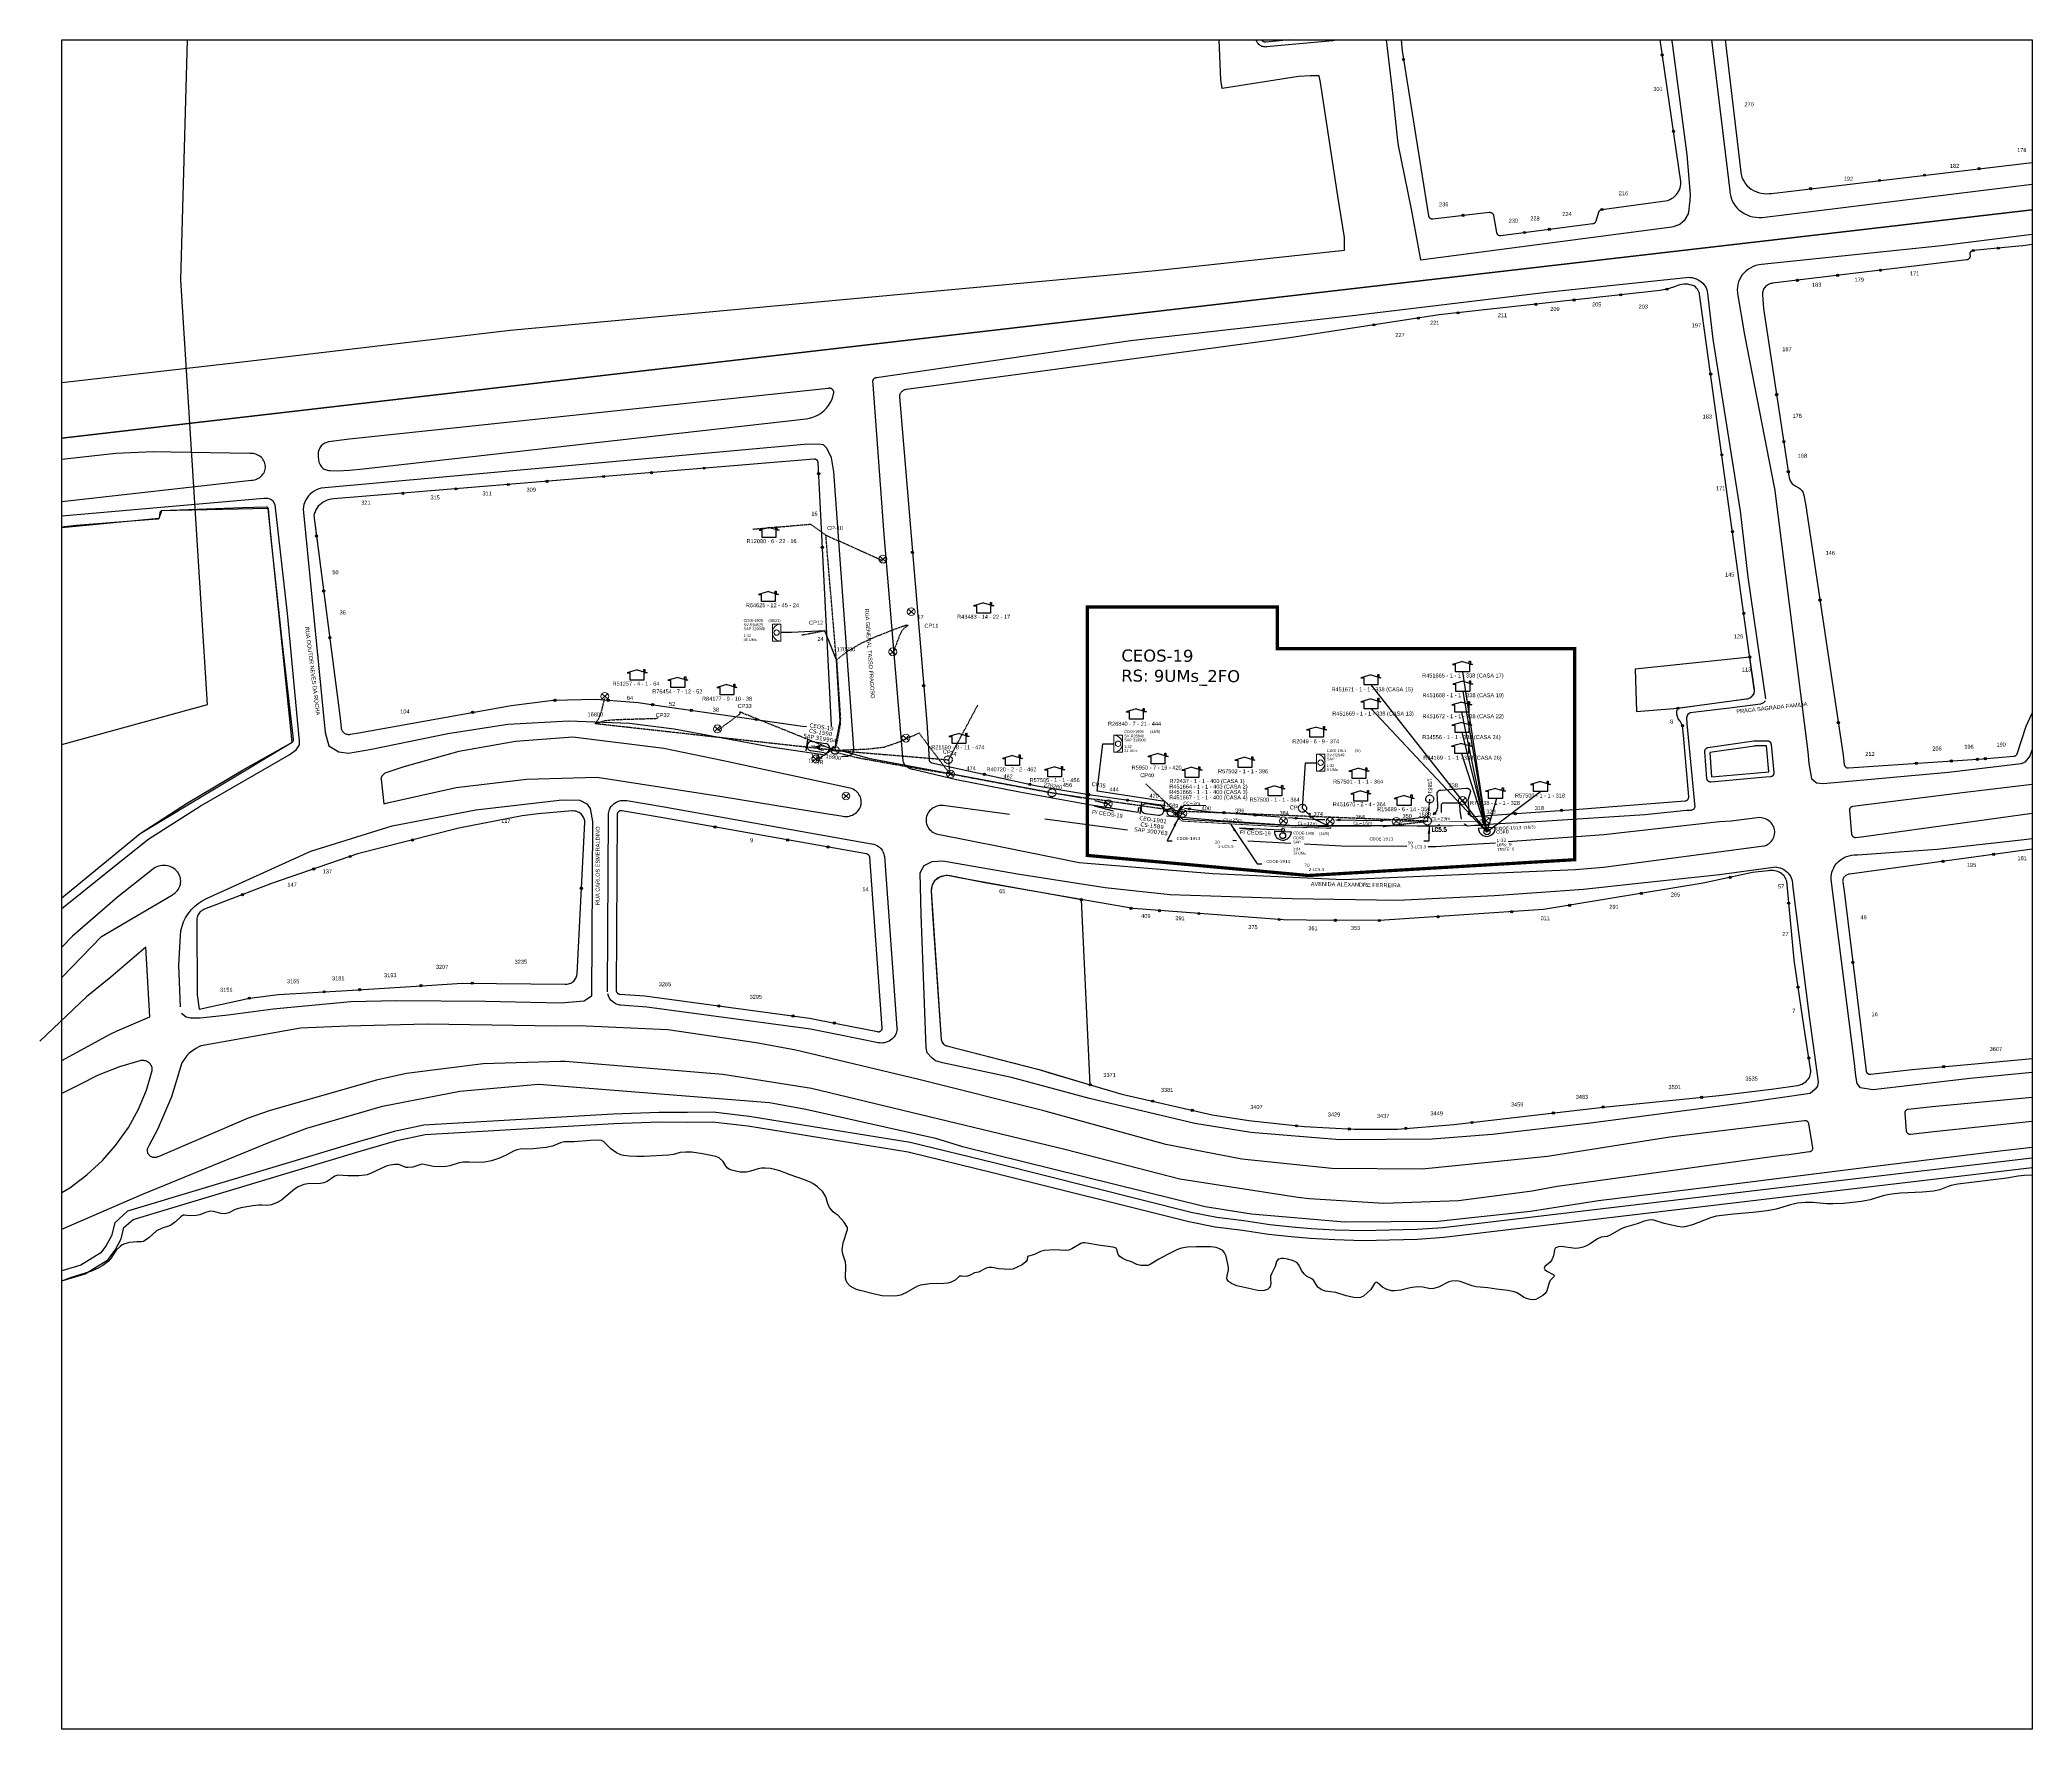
# Model space of a CAD drawing. Header units: metres. Extents: x -1339 to -841, y 9870 to 10292.
import ezdxf
from ezdxf.enums import TextEntityAlignment as Align

# ---------------------------------------------------------------- set-up
doc = ezdxf.new("R2010")
doc.units = ezdxf.units.M
doc.header["$LTSCALE"] = 0.001
doc.header["$PDMODE"] = 33
doc.header["$PDSIZE"] = 0.5
for name, pattern in [('AE', [2.98e-05, 1.42e-05, -7.1e-06, 1.4e-06, -7.1e-06]), ('PHANTOM2', [1.25, 0.625, -0.125, 0.125, -0.125, 0.125, -0.125]), ('UG', [3e-05, 1.5e-05, -5e-06, 0, -5e-06, 0, -5e-06])]:
    doc.linetypes.add(name, pattern=pattern)
doc.layers.get('Defpoints').update_dxf_attribs({"color": 1})
for name, color, linetype in [('10.0 - Cartográfico', 252, 'Continuous'), ('10.0 - Cartográfico - Divisa', 252, 'Continuous'), ('10.1 - Número do Imóvel', 7, 'Continuous'), ('10.2 - Nome das Ruas', 252, 'Continuous'), ('10.3 - Caixas Subterrâneas', 5, 'Continuous'), ('10.7 - Imóveis (Survey)', 7, 'Continuous'), ('20.1 - CEO', 1, 'Continuous'), ('20.3 - CDOE - Cordoalha', 1, 'Continuous'), ('20.4-CEOS', 1, 'Continuous'), ('20.5-CEO', 1, 'Continuous'), ('20.8-Legenda', 1, 'Continuous'), ('30.2 - Cabo Aéreo - Poste', 1, 'FENCELINE1'), ('30.6 - Comprimento do cabo', 7, 'Continuous'), ('50.0 - Legenda - Célula GPON', 6, 'Continuous'), ('CAP a instalar', 1, 'Continuous'), ('celulas gpon', 7, 'Continuous'), ('INTERV', 5, 'Continuous'), ('label_cabos', 7, 'Continuous'), ('MUB_BAIRROS', 7, 'Continuous'), ('MUB_EDIFICACOES', 7, 'Continuous'), ('MUB_HIDROGRAFIA', 7, 'Continuous'), ('NOS_DE_INFRAESTRUTURA', 7, 'Continuous'), ('Subida Lateral', 5, 'Continuous'), ('surveys', 7, 'Continuous')]:
    doc.layers.add(name, color=color, linetype=linetype)
for name, color, linetype, lineweight in [('10.4 - Postes', 1, 'Continuous', 0), ('10.4-Postes', 1, 'Continuous', 0), ('20.0 - Legenda - Elementos Ópticos', 1, 'Continuous', 0), ("20.0-LEGENDA DOS CDO'S", 1, 'Continuous', 0), ('20.1-CDO_INTERIOR', 1, 'Continuous', 0), ('20.6-CORDOALHA_SUPORTE', 7, 'Continuous', 25), ('40.3 - Cordoalha - Suporte', 7, 'Continuous', 25)]:
    doc.layers.add(name, color=color, linetype=linetype, lineweight=lineweight)
for name, color, linetype, plot in [('10.4-Postes Sem Uso', 7, 'Continuous', False), ('10.5-Traçado Subterraneo', 40, 'Continuous', False), ('30.5 - Cabo Óptico - Drop Cliente', 140, 'Continuous', False), ('Surveys Sem Uso', 9, 'Continuous', False)]:
    doc.layers.add(name, color=color, linetype=linetype, plot=plot)
doc.styles.add('ARIAL', font='arial.ttf')
doc.styles.add('NORMOGRAFO', font='arial.ttf')
doc.styles.add('ROMANS', font='romans.shx')
doc.styles.add('siredit', font='verdana.ttf')
doc.linetypes.add('FENCELINE1', pattern='A,0.25,-0.1,[133,ltypeshp.shx,S=0.1,R=0,X=-0.1,Y=0],-0.1,1', length=1.45)
doc.dimstyles.new('CL', dxfattribs={"dimtxt": 0.8, "dimasz": 2, "dimexe": 0.18, "dimexo": 0.0625, "dimgap": 0.09, "dimtad": 0, "dimdec": 0, "dimrnd": 1, "dimzin": 0, "dimdsep": 46, "dimtxsty": 'siredit', "dimblk": 'NONE', "dimcen": 0, "dimse1": 1, "dimse2": 1, "dimsd1": 1, "dimsd2": 1, "dimclrt": 7, "dimadec": 0, "dimazin": 0, "dimtfac": 1, "dimtdec": 0, "dimtofl": 0, "dimtmove": 0, "dimatfit": 3, "dimfxl": 0, "dimtolj": 1, "dimtzin": 0, "dimarcsym": 0})
doc.dimstyles.new('ISO-25', dxfattribs={"dimtxt": 2.5, "dimasz": 2.5, "dimexe": 1.25, "dimexo": 0.625, "dimtad": 1, "dimtxsty": 'Standard', "dimcen": 2.5, "dimadec": 0, "dimazin": 0, "dimtfac": 1, "dimtmove": 0, "dimatfit": 3, "dimfxl": 0, "dimarcsym": 0})

# ---------------------------------------------------------------- blocks, each defined once
blk = doc.blocks.new('DV')
at = {"linetype": 'Continuous'}
blk.add_circle((0, 0), 0.00000275, dxfattribs=at)
blk = doc.blocks.new('PTPT')
at = {"layer": '10.4-Postes', "color": 1, "linetype": 'PHANTOM2'}
for points in [[(-0.0000079, 0.0000104), (0.0000075, -0.000002)], [(0.000007, 0.0000109), (-0.0000074, -0.0000025)]]:
    blk.add_lwpolyline(points, dxfattribs=at)
at = {"layer": '10.4-Postes', "color": 1}
blk.add_circle((-0.0000002, 0.0000042), 0.00000987, dxfattribs=at)
blk = doc.blocks.new('SURVEY_SURVEY')
for p, q in [((0, 0.0000254), (-0.0000251, 0.000018)), ((-0.0000251, 0.000018), (-0.0000173, 0.000018)), ((-0.0000172, 0), (-0.0000172, 0.0000179)), ((0.0000172, 0), (-0.0000172, 0)), ((0, 0.0000254), (0.0000251, 0.000018)), ((0.0000169, 0.0000264), (0.0000195, 0.0000264)), ((0.0000169, 0.0000205), (0.0000169, 0.0000264)), ((0.0000251, 0.000018), (0.0000172, 0.000018)), ((0.0000172, 0.000018), (0.0000172, 0)), ((0.0000195, 0.0000264), (0.0000195, 0.0000198))]:
    blk.add_line(p, q)
blk = doc.blocks.new('CDOI_CT_DRT')
at = {"layer": '20.1-CDO_INTERIOR', "color": 0, "lineweight": 18}
blk.add_lwpolyline([(2.13, -2.13), (2.13, 2.12), (0, 2.12), (0, -2.13)], close=True, dxfattribs=at)
blk.add_circle((1.06, 0), 0.68, dxfattribs=at)
blk.add_arc((0, 0), 2.13, 269.9724, 89.9724, dxfattribs=at)
at = {"layer": "20.0-LEGENDA DOS CDO'S", "color": 0, "style": 'ARIAL'}
for tag, p in [('SAP', (2.61, 0.61)), ('CDO_N', (2.61, 2.69)), ('SURVEY', (2.61, 1.6)), ('1:XX', (2.6, -1.08)), ('UMS', (2.6, -2.09))]:
    blk.add_attdef(tag, p, '', height=0.68, rotation=359.9724, dxfattribs=at)
blk.add_attdef('FIBRAS_UTILIZADAS', text='', height=0.68, rotation=359.9724, dxfattribs=at).set_placement((10.32, 2.69), align=Align.CENTER)
blk = doc.blocks.new('CDOI_CT_ESQ')
at = {"layer": '20.1-CDO_INTERIOR', "color": 0, "lineweight": 18}
blk.add_lwpolyline([(-2.12, -2.13), (-2.12, 2.12), (0, 2.12), (0.01, -2.13)], close=True, dxfattribs=at)
blk.add_circle((-1.06, 0), 0.68, dxfattribs=at)
blk.add_arc((0.01, 0), 2.13, 90.0276, 270.0276, dxfattribs=at)
at = {"layer": "20.0-LEGENDA DOS CDO'S", "color": 0, "style": 'ARIAL'}
for tag, p in [('SAP', (-9.3, 0.61)), ('CDO_N', (-9.3, 2.69)), ('SURVEY', (-9.3, 1.6)), ('1:XX', (-9.31, -1.08)), ('UMS', (-9.31, -2.09))]:
    blk.add_attdef(tag, p, '', height=0.68, rotation=359.9724, dxfattribs=at)
blk.add_attdef('FIBRAS_UTILIZADAS', text='', height=0.68, rotation=359.9724, dxfattribs=at).set_placement((-1.59, 2.69), align=Align.CENTER)
blk = doc.blocks.new('CDOE_CT_POST_DESENHO')
at = {"color": 0}
blk.add_line((2.14, 0.39), (-2.11, 0.39), dxfattribs=at)
for centre, radius in [((0.01, 1.4), 0.733), ((0.01, 0), 0.393)]:
    blk.add_circle(centre, radius, dxfattribs=at)
blk.add_arc((0.01, 0.39), 2.12, 0, 180, dxfattribs=at)
blk = doc.blocks.new('CDOE_CT_POSTE')
at = {"layer": "20.0-LEGENDA DOS CDO'S", "color": 0, "style": 'ARIAL'}
for tag, p in [('CDO_N', (0.12, 5.25)), ('CORDOALHA', (0.12, 4.02)), ('SAP', (0.12, 2.96)), ('1:XX', (0.14, 1.23)), ('UMS', (0.14, 0.22))]:
    blk.add_attdef(tag, p, '', height=0.68, rotation=0.118, dxfattribs=at)
blk.add_attdef('FIBRAS_UTILIZADAS', text='', height=0.68, rotation=0.118, dxfattribs=at).set_placement((7.83, 5.26), align=Align.CENTER)
blk = doc.blocks.new('A$C30E733EA')
at = {"layer": '20.8-Legenda', "color": 7, "style": 'siredit'}
for tag, p in [('CEOS-X', (8.45, 12.42)), ('RS:', (8.52, 7.4)), ('RP:', (8.52, 2.45))]:
    blk.add_attdef(tag, text='', height=2.99, rotation=359.69, dxfattribs=at).set_placement(p, align=Align.MIDDLE_CENTER)
blk = doc.blocks.new('*D66')
at = {"layer": 'Defpoints', "color": 0}
for p in [(-1053.65, 10097.83), (-1028.47, 10096.11), (-1028.44, 10096.67)]:
    blk.add_point(p, dxfattribs=at)
at = {"layer": '30.6 - Comprimento do cabo', "color": 7, "insert": (-1041.07, 10096.69), "char_height": 0.8, "attachment_point": 5, "rotation": 357.3767, "style": 'siredit'}
blk.add_mtext('\\A1;CL=25m', dxfattribs=at)
blk = doc.blocks.new('_None')
blk = doc.blocks.new('*D67')
at = {"layer": 'Defpoints', "color": 0}
for p in [(-1028.36, 10096.4), (-1016.6, 10095.71), (-1016.59, 10096.19)]:
    blk.add_point(p, dxfattribs=at)
at = {"layer": '30.6 - Comprimento do cabo', "color": 7, "insert": (-1022.49, 10095.81), "char_height": 0.8, "attachment_point": 5, "rotation": 358.9523, "style": 'siredit'}
blk.add_mtext('\\A1;CL=12m', dxfattribs=at)
blk = doc.blocks.new('*D68')
at = {"layer": 'Defpoints', "color": 0}
for p in [(-1016.79, 10096.16), (-1000.43, 10096.35), (-1000.43, 10095.94)]:
    blk.add_point(p, dxfattribs=at)
at = {"layer": '30.6 - Comprimento do cabo', "color": 7, "insert": (-1008.61, 10095.85), "char_height": 0.8, "attachment_point": 5, "rotation": 0.6443, "style": 'siredit'}
blk.add_mtext('\\A1;CL=16m', dxfattribs=at)
blk = doc.blocks.new('*D69')
at = {"layer": 'Defpoints', "color": 0}
for p in [(-1000.49, 10097.43), (-977.77, 10097.67), (-977.76, 10097.12)]:
    blk.add_point(p, dxfattribs=at)
at = {"layer": '30.6 - Comprimento do cabo', "color": 7, "insert": (-989.12, 10097), "char_height": 0.8, "attachment_point": 5, "rotation": 0.5985, "style": 'siredit'}
blk.add_mtext('\\A1;CL=23m', dxfattribs=at)
blk = doc.blocks.new('MHMX')
at = {"layer": '10.3 - Caixas Subterrâneas', "linetype": 'PHANTOM2'}
blk.add_circle((0, 0), 1, dxfattribs=at)
blk = doc.blocks.new('POLE_POLE')
at = {"layer": '10.4 - Postes', "linetype": 'PHANTOM2', "ltscale": 0.8}
for points in [[(-0.78, 0.63), (0.78, -0.63)], [(0.73, 0.68), (-0.73, -0.68)]]:
    blk.add_lwpolyline(points, dxfattribs=at)
at = {"layer": '10.4 - Postes'}
blk.add_circle((0, 0), 1, dxfattribs=at)
blk = doc.blocks.new('*D72')
at = {"layer": 'Defpoints', "color": 0}
for p in [(-1053.66, 10103.82), (-1050.87, 10103.8), (-1050.89, 10100.84)]:
    blk.add_point(p, dxfattribs=at)
at = {"layer": '30.6 - Comprimento do cabo', "color": 7, "insert": (-1051.32, 10100.84), "char_height": 0.8, "attachment_point": 5, "rotation": 359.5624, "style": 'siredit'}
blk.add_mtext('\\A1;CC=3m', dxfattribs=at)
blk = doc.blocks.new('*U79')
at = {"color": 0}
blk.add_line((-2.12, 0.39), (2.12, 0.39), dxfattribs=at)
for centre, radius in [((0, 1.4), 0.733), ((0, 0), 0.393)]:
    blk.add_circle(centre, radius, dxfattribs=at)
blk.add_arc((0, 0.39), 2.12, 0, 180, dxfattribs=at)
at = {"layer": "20.0-LEGENDA DOS CDO'S", "style": 'ARIAL'}
for tag, p in [('UMs', (-2.24, 5.2)), ('RACIO_SPLITAGEM', (-2.24, 4.1)), ('LOCAL', (-2.26, 1.99)), ('FID', (-2.27, 1.1))]:
    blk.add_attdef(tag, p, '', height=0.8, rotation=179.3758, dxfattribs=at)
at = {"layer": "20.0-LEGENDA DOS CDO'S", "style": 'ARIAL', "flags": 2}
blk.add_attdef('SAP', (-2.25, 3.01), '', height=0.8, rotation=179.3758, dxfattribs=at)
blk = doc.blocks.new('*U81')
at = {"color": 0, "lineweight": 0, "style": 'ARIAL'}
blk.add_attdef('TESTE', (-0.02, -0.01), '', height=0.4, rotation=359.9959, dxfattribs=at)
blk = doc.blocks.new('*U94')
at = {"layer": '20.6-CORDOALHA_SUPORTE', "const_width": 0.139}
for points in [[(1.43, -0.42, 1.175511), (1.44, 0.42)], [(21.84, 0.46, 1.231752), (21.84, -0.38)]]:
    blk.add_lwpolyline(points, format="xyb", dxfattribs=at)
blk.add_lwpolyline([(1.97, 0), (21.32, 0.04)], dxfattribs=at)
at = {"color": 0, "lineweight": 0, "style": 'ROMANS'}
blk.add_attdef('FID', (17.08, -2.26), '', height=1, dxfattribs=at)
blk = doc.blocks.new('*U101')
at = {"layer": '20.4-CEOS', "color": 0}
for p, q in [((-4.54, 1.19), (-1.19, 1.19)), ((-1.19, -1.19), (-4.54, -1.19))]:
    blk.add_line(p, q, dxfattribs=at)
for points in [[(-5.73, -1.43), (-5.73, 1.44)], [(-3.79, 0), (-4.59, 0)], [(-2.47, 0.48), (-1.45, 0.48)], [(-2.47, -0.52), (-1.45, -0.52)]]:
    blk.add_lwpolyline(points, dxfattribs=at)
blk.add_lwpolyline([(-3.79, 0, 0, 1.47, 0), (-2.41, 0, 1.47, 1.47, 0)], format="xyseb", dxfattribs=at)
for centre, start, end in [((-4.54, 0), 90, 270), ((-1.19, 0), 270, 90)]:
    blk.add_arc(centre, 1.19, start, end, dxfattribs=at)
at = {"layer": '20.4-CEOS', "color": 7, "style": 'siredit'}
for tag, p in [('FID', (-2.86, 5.6)), ('LOCAL', (-2.86, 4.24)), ('SAP', (-2.81, 2.77)), ('RACIO_SPLITAGEM', (-2.86, -1.88)), ('RESERVA_FINAIS', (-2.86, -3.08))]:
    blk.add_attdef(tag, text='', height=1.01, dxfattribs=at).set_placement(p, align=Align.TOP_CENTER)
blk = doc.blocks.new('*U104')
at = {"layer": '20.5-CEO', "color": 0}
for p, q in [((1.8, 1.24), (-1.56, 1.24)), ((-1.56, -1.15), (1.8, -1.15))]:
    blk.add_line(p, q, dxfattribs=at)
blk.add_lwpolyline([(-2.75, -1.4), (-2.75, 1.49)], dxfattribs=at)
for centre, start, end in [((-1.56, 0.05), 90, 270), ((1.8, 0.05), 270, 90)]:
    blk.add_arc(centre, 1.2, start, end, dxfattribs=at)
at = {"layer": '20.5-CEO', "color": 7, "style": 'siredit'}
for tag, height, p in [('FID', 1, (0.12, 5.61)), ('LOCAL', 1.01, (0.12, 4.23)), ('SAP', 1.01, (0.12, 2.97))]:
    blk.add_attdef(tag, text='', height=height, dxfattribs=at).set_placement(p, align=Align.TOP_CENTER)
blk = doc.blocks.new('*U86')
at = {"style": 'siredit', "flags": 2}
for tag, p in [('T.CABO', (0.07, -0.34)), ('FO', (5.02, -0.38)), ('CL=', (9.1, -0.39)), ('INSTALAÇÃO', (9.15, 0.76)), ('UNIDADES', (15.49, -0.55))]:
    blk.add_attdef(tag, p, '', height=1, dxfattribs=at)
at = {"style": 'siredit'}
blk.add_attdef('FID', (12.91, -1.87), '', height=1, dxfattribs=at)
at = {"layer": 'label_cabos', "color": 0, "style": 'siredit'}
blk.add_attdef('DESTINO_CABO', text='', height=1, rotation=359.69001, dxfattribs=at).set_placement((3.13, 1.26), align=Align.MIDDLE_CENTER)
at = {"layer": 'label_cabos', "color": 0, "style": 'siredit', "flags": 2}
for tag, p in [('CABO', (4.3, 0.1)), ('/', (7.82, -0.03))]:
    blk.add_attdef(tag, text='', height=1, rotation=359.69001, dxfattribs=at).set_placement(p, align=Align.MIDDLE_CENTER)
at = {"layer": 'label_cabos', "color": 0, "style": 'siredit'}
blk.add_attdef('QTDE', (11.83, -0.5), '', height=1, rotation=359.69001, dxfattribs=at)
blk.add_leader([(-0.43, 7.78), (-3.93, 0.52), (-2.28, 0.52)], dimstyle='ISO-25', override={"dimgap": 0.625, "dimtad": 0})
blk = doc.blocks.new('*U90')
at = {"style": 'siredit', "flags": 2}
for tag, p in [('T.CABO', (-0.69, -0.36)), ('FO', (5.05, -0.41)), ('CL=', (9, -0.42)), ('INSTALAÇÃO', (9, 0.78)), ('UNIDADES', (15.65, -0.56))]:
    blk.add_attdef(tag, p, '', height=1, dxfattribs=at)
at = {"style": 'siredit'}
blk.add_attdef('FID', (13.26, -1.9), '', height=1, dxfattribs=at)
at = {"layer": 'label_cabos', "color": 0, "style": 'siredit'}
blk.add_attdef('DESTINO_CABO', text='', height=1, rotation=359.69001, dxfattribs=at).set_placement((3.13, 1.26), align=Align.MIDDLE_CENTER)
at = {"layer": 'label_cabos', "color": 0, "style": 'siredit', "flags": 2}
for tag, p in [('CABO', (4.37, 0.1)), ('/', (7.71, -0.05))]:
    blk.add_attdef(tag, text='', height=1, rotation=359.69001, dxfattribs=at).set_placement(p, align=Align.MIDDLE_CENTER)
at = {"layer": 'label_cabos', "color": 0, "style": 'siredit'}
blk.add_attdef('QTDE', (11.83, -0.5), '', height=1, rotation=359.69001, dxfattribs=at)
blk.add_leader([(-12.61, 13.6), (-3.93, 0.52), (-2.28, 0.52)], dimstyle='ISO-25', override={"dimgap": 0.625, "dimtad": 0})
blk = doc.blocks.new('*U98')
at = {"style": 'siredit', "flags": 2}
for tag, p in [('T.CABO', (-0.01, -0.32)), ('FO', (5.15, -0.36)), ('CL=', (9.02, -0.37)), ('INSTALAÇÃO', (9.62, 0.81)), ('UNIDADES', (15.41, -0.55))]:
    blk.add_attdef(tag, p, '', height=1, dxfattribs=at)
at = {"style": 'siredit'}
blk.add_attdef('FID', (12.82, -1.85), '', height=1, dxfattribs=at)
at = {"layer": 'label_cabos', "color": 0, "style": 'siredit'}
blk.add_attdef('DESTINO_CABO', text='', height=1, rotation=359.69001, dxfattribs=at).set_placement((3.13, 1.26), align=Align.MIDDLE_CENTER)
at = {"layer": 'label_cabos', "color": 0, "style": 'siredit', "flags": 2}
for tag, p in [('CABO', (4.3, 0.1)), ('/', (7.73, -0.01))]:
    blk.add_attdef(tag, text='', height=1, rotation=359.69001, dxfattribs=at).set_placement(p, align=Align.MIDDLE_CENTER)
at = {"layer": 'label_cabos', "color": 0, "style": 'siredit'}
blk.add_attdef('QTDE', (11.83, -0.5), '', height=1, rotation=359.69001, dxfattribs=at)
blk.add_leader([(19, 5.53), (18.96, 0.52), (17.31, 0.52)], dimstyle='ISO-25', override={"dimgap": 0.625, "dimtad": 0})

msp = doc.modelspace()

# ---------------------------------------------------------------- linework, layer by layer
at = {"color": 241, "const_width": 0.8}
msp.add_lwpolyline([(-1077.43, 10149.9), (-1077.42, 10087.83), (-1022.21, 10082.81), (-955.68, 10086.76), (-955.68, 10139.48), (-1029.95, 10139.48), (-1029.95, 10149.9), (-1077.43, 10149.9), (-1077.43, 10149.9)], dxfattribs=at)
at = {"layer": '10.0 - Cartográfico'}
for points in [[(-1333.54, 10205.98), (-1289.18, 10211.05), (-1221.6, 10219.05), (-1069.78, 10233.06), (-1059.53, 10234.06), (-1013.14, 10239.08), (-1013.18, 10242.18), (-1014.84, 10252.56), (-1019.17, 10280.96), (-1019.49, 10282.64), (-1021.77, 10282.62), (-1024.65, 10282.44), (-1043.74, 10279.42), (-1044.07, 10281.66), (-1044.47, 10291.6)], [(-1015.41, 10291.6), (-1015.53, 10291.55), (-1015.79, 10291.45), (-1016, 10291.4), (-1016.17, 10291.37), (-1032.67, 10289.84), (-1032.86, 10289.81), (-1033.11, 10289.83), (-1033.34, 10289.85), (-1033.57, 10289.91), (-1033.8, 10289.97), (-1034.01, 10290.07), (-1034.22, 10290.18), (-1034.41, 10290.33), (-1034.59, 10290.47), (-1034.76, 10290.67), (-1034.87, 10290.82), (-1034.99, 10291.01), (-1035.08, 10291.22), (-1035.15, 10291.42), (-1035.19, 10291.6)], [(-1026.82, 10291.6), (-1032.83, 10291.04), (-1032.9, 10291.03), (-1033, 10291.04), (-1033.11, 10291.05), (-1033.2, 10291.08), (-1033.3, 10291.1), (-1033.39, 10291.15), (-1033.48, 10291.19), (-1033.56, 10291.25), (-1033.64, 10291.31), (-1033.69, 10291.39), (-1033.75, 10291.47), (-1033.8, 10291.55), (-1033.83, 10291.6)], [(-1002.75, 10291.6), (-1001.22, 10278.27), (-999.85, 10265.65), (-996.49, 10249.32), (-994.22, 10236.67), (-931.4, 10244.9), (-930.91, 10244.97), (-930.32, 10245.24), (-929.62, 10245.45), (-929.33, 10245.65), (-928.78, 10246.13), (-928.07, 10246.75), (-927.27, 10248.1), (-927.08, 10249.2), (-926.97, 10250.17), (-926.85, 10251.37), (-926.79, 10252.99), (-927.57, 10262.83), (-931.29, 10290.79), (-931.43, 10291.6)], [(-999.03, 10291.6), (-998.77, 10288.82), (-992.18, 10247.65), (-992.17, 10247.58), (-992.14, 10247.49), (-992.1, 10247.4), (-992.05, 10247.32), (-992, 10247.24), (-991.93, 10247.17), (-991.85, 10247.09), (-991.77, 10247.04), (-991.68, 10246.99), (-991.6, 10246.95), (-991.5, 10246.92), (-991.4, 10246.89), (-991.3, 10246.88), (-991.2, 10246.88), (-991.1, 10246.89), (-977.04, 10248.51), (-976.93, 10248.51), (-976.83, 10248.51), (-976.73, 10248.49), (-976.63, 10248.47), (-976.53, 10248.44), (-976.44, 10248.4), (-976.35, 10248.34), (-976.27, 10248.29), (-976.21, 10248.22), (-976.14, 10248.15), (-976.08, 10248.08), (-976.04, 10247.99), (-976, 10247.9), (-975.97, 10247.81), (-975.96, 10247.75), (-975.21, 10243.46), (-975.19, 10243.37), (-975.16, 10243.28), (-975.12, 10243.19), (-975.07, 10243.11), (-975.01, 10243.03), (-974.94, 10242.97), (-974.86, 10242.9), (-974.78, 10242.84), (-974.69, 10242.8), (-974.59, 10242.77), (-974.49, 10242.73), (-974.4, 10242.71), (-974.3, 10242.71), (-974.19, 10242.71), (-974.11, 10242.71), (-951.12, 10245.69), (-951.02, 10245.71), (-950.93, 10245.73), (-950.83, 10245.76), (-950.74, 10245.81), (-950.65, 10245.86), (-950.58, 10245.93), (-950.51, 10246), (-950.45, 10246.07), (-950.39, 10246.15), (-950.36, 10246.24), (-950.32, 10246.34), (-949.66, 10248.55), (-949.63, 10248.64), (-949.58, 10248.72), (-949.53, 10248.8), (-949.47, 10248.87), (-949.4, 10248.95), (-949.32, 10249.01), (-949.24, 10249.07), (-949.16, 10249.11), (-949.06, 10249.15), (-948.96, 10249.18), (-948.86, 10249.2), (-932.4, 10251.5), (-931.92, 10251.69), (-931.46, 10251.93), (-931.04, 10252.22), (-930.65, 10252.54), (-930.3, 10252.89), (-929.98, 10253.28), (-929.72, 10253.7), (-929.5, 10254.14), (-929.34, 10254.6), (-929.22, 10255.08), (-929.16, 10255.56), (-929.16, 10256.05), (-929.17, 10256.21), (-934.37, 10291.6)], [(-921.51, 10291.6), (-916.92, 10253.85), (-916.9, 10253.5), (-916.79, 10252.78), (-916.61, 10252.08), (-916.33, 10251.41), (-915.99, 10250.76), (-915.59, 10250.15), (-915.1, 10249.58), (-914.57, 10249.06), (-913.97, 10248.6), (-913.33, 10248.2), (-912.64, 10247.85), (-911.91, 10247.58), (-911.17, 10247.39), (-910.4, 10247.27), (-909.63, 10247.21), (-908.85, 10247.24), (-841.42, 10255.58)], [(-918.11, 10291.6), (-914.18, 10258.56), (-914.09, 10257.93), (-913.91, 10257.33), (-913.67, 10256.74), (-913.37, 10256.18), (-913.01, 10255.65), (-912.59, 10255.16), (-912.11, 10254.71), (-911.58, 10254.31), (-911.02, 10253.97), (-910.42, 10253.68), (-909.79, 10253.45), (-909.13, 10253.29), (-908.47, 10253.18), (-907.79, 10253.14), (-907.11, 10253.17), (-906.5, 10253.25), (-841.42, 10260.99)], [(-841.42, 10242.93), (-864.05, 10240.17), (-909.01, 10235.5), (-909.72, 10235.39), (-910.41, 10235.21), (-911.07, 10234.97), (-911.71, 10234.66), (-912.3, 10234.29), (-912.86, 10233.88), (-913.37, 10233.41), (-913.81, 10232.89), (-914.19, 10232.33), (-914.51, 10231.74), (-914.76, 10231.12), (-914.95, 10230.48), (-915.05, 10229.83), (-915.08, 10229.17), (-915.04, 10228.5), (-915, 10228.24), (-913.27, 10217.9), (-905.82, 10179.82), (-905.77, 10179.55), (-897.41, 10113.69), (-897.21, 10110.82), (-896.57, 10107.07), (-895.27, 10106), (-893.65, 10105.78), (-862.31, 10108.67), (-844.19, 10110.83), (-843.11, 10111.24), (-841.97, 10112.52), (-841.42, 10114.19)], [(-841.42, 10240.45), (-843.74, 10240.15), (-843.8, 10240.14), (-856.12, 10238.96), (-856.2, 10238.95), (-856.29, 10238.93), (-856.39, 10238.89), (-856.49, 10238.85), (-856.57, 10238.8), (-856.65, 10238.74), (-856.73, 10238.68), (-856.8, 10238.61), (-856.85, 10238.53), (-856.9, 10238.45), (-856.94, 10238.36), (-856.97, 10238.27), (-856.99, 10238.18), (-856.99, 10238.08), (-856.99, 10237.99), (-856.98, 10237.89), (-856.94, 10237.69), (-856.93, 10237.65), (-856.92, 10237.55), (-856.93, 10237.46), (-856.94, 10237.36), (-856.96, 10237.27), (-857, 10237.18), (-857.04, 10237.1), (-857.1, 10237.01), (-857.15, 10236.94), (-857.23, 10236.88), (-857.31, 10236.81), (-857.39, 10236.76), (-857.48, 10236.71), (-857.57, 10236.67), (-857.67, 10236.65), (-857.77, 10236.64), (-906.26, 10230.78), (-906.4, 10230.76), (-906.69, 10230.69), (-906.98, 10230.61), (-907.26, 10230.49), (-907.52, 10230.34), (-907.76, 10230.17), (-907.99, 10229.97), (-908.19, 10229.75), (-908.36, 10229.53), (-908.51, 10229.27), (-908.63, 10229.02), (-908.72, 10228.75), (-908.78, 10228.46), (-908.8, 10228.18), (-908.8, 10227.9)], [(-1066.67, 10098.86), (-1076.99, 10100.43), (-1094.37, 10103.62), (-1110.08, 10106.75), (-1120.88, 10109.29), (-1121.06, 10109.31), (-1121.36, 10109.39), (-1121.67, 10109.5), (-1121.95, 10109.63), (-1122.22, 10109.78), (-1122.46, 10109.97), (-1122.69, 10110.17), (-1122.9, 10110.4), (-1123.07, 10110.64), (-1123.22, 10110.9), (-1123.34, 10111.17), (-1123.42, 10111.46), (-1128.19, 10168.04), (-1130.88, 10205.49), (-1130.95, 10206.29), (-1130.95, 10206.39), (-1130.94, 10206.48), (-1130.92, 10206.57), (-1130.89, 10206.66), (-1130.85, 10206.75), (-1130.81, 10206.83), (-1130.75, 10206.91), (-1130.68, 10206.98), (-1130.6, 10207.04), (-1130.52, 10207.11), (-1130.43, 10207.15), (-1130.34, 10207.19), (-1130.25, 10207.23), (-1130.15, 10207.25), (-1130.07, 10207.26), (-1066.6, 10216.48), (-1011.87, 10222.65), (-962.71, 10228.56), (-927.82, 10232.26), (-927.31, 10232.28), (-926.81, 10232.26), (-926.3, 10232.19), (-925.81, 10232.07), (-925.33, 10231.9), (-924.88, 10231.68), (-924.45, 10231.42), (-924.05, 10231.13), (-923.7, 10230.79), (-923.37, 10230.42), (-923.09, 10230.03), (-922.86, 10229.61), (-922.68, 10229.17), (-922.55, 10228.71), (-922.47, 10228.24), (-921.18, 10216.83), (-914.34, 10173.83), (-912.42, 10157.4), (-912.42, 10157.38), (-907.98, 10126.99)], [(-989.94, 10102.02), (-990.02, 10103.18), (-990.03, 10103.27), (-990.02, 10103.37), (-990, 10103.46), (-989.98, 10103.55), (-989.95, 10103.64), (-989.9, 10103.72), (-989.84, 10103.8), (-989.77, 10103.88), (-989.71, 10103.94), (-989.63, 10104.01), (-989.54, 10104.05), (-989.45, 10104.1), (-989.36, 10104.13), (-989.26, 10104.15), (-989.12, 10104.17), (-982.77, 10104.63), (-982.67, 10104.63), (-982.57, 10104.63), (-982.47, 10104.61), (-982.37, 10104.58), (-982.27, 10104.55), (-982.19, 10104.5), (-982.11, 10104.45), (-982.03, 10104.39), (-981.96, 10104.33), (-981.89, 10104.25), (-981.84, 10104.17), (-981.8, 10104.08), (-981.76, 10103.99), (-981.74, 10103.9), (-981.73, 10103.8), (-982.39, 10101.67), (-982.07, 10098.38), (-982.06, 10098.3), (-982.04, 10098.21), (-982.01, 10098.12), (-981.96, 10098.04), (-981.91, 10097.96), (-981.85, 10097.88), (-981.78, 10097.82), (-981.7, 10097.76), (-981.61, 10097.69), (-981.53, 10097.65), (-981.44, 10097.62), (-981.34, 10097.59), (-981.24, 10097.57), (-981.13, 10097.56), (-981.04, 10097.57), (-954.65, 10099.36), (-928.11, 10101.46), (-928.01, 10101.47), (-927.91, 10101.49), (-927.81, 10101.53), (-927.73, 10101.56), (-927.64, 10101.61), (-927.55, 10101.67), (-927.49, 10101.74), (-927.42, 10101.81), (-927.36, 10101.88), (-927.31, 10101.97), (-927.27, 10102.06), (-927.24, 10102.15), (-927.22, 10102.24), (-927.21, 10102.34), (-927.21, 10102.43), (-928.51, 10117.84), (-928.75, 10120.24), (-929.3, 10121.37), (-929.84, 10121.97), (-930.13, 10123.09), (-930.14, 10123.85), (-929.88, 10124.61), (-928.8, 10124.75), (-912.73, 10126.93), (-912.51, 10126.96), (-912.29, 10127.01), (-912.08, 10127.09), (-911.88, 10127.19), (-911.68, 10127.3), (-911.5, 10127.44), (-911.34, 10127.58), (-911.19, 10127.75), (-911.07, 10127.93), (-910.96, 10128.11), (-910.89, 10128.31), (-910.82, 10128.52), (-910.79, 10128.73), (-910.78, 10128.94), (-910.79, 10129.15), (-910.82, 10129.36), (-924.47, 10228.06), (-924.54, 10228.34), (-924.65, 10228.67), (-924.8, 10229), (-924.99, 10229.3), (-925.22, 10229.59), (-925.47, 10229.86), (-925.92, 10230.1), (-926.39, 10230.28), (-926.88, 10230.43), (-927.39, 10230.52), (-927.91, 10230.56), (-928.42, 10230.56), (-928.94, 10230.5), (-929.44, 10230.4), (-929.93, 10230.25), (-930.31, 10230.09), (-930.98, 10229.84), (-932.65, 10229.32), (-934.37, 10228.98), (-989.53, 10222.87), (-1026.86, 10217.17), (-1114.48, 10205.31), (-1122.67, 10204.22), (-1122.87, 10204.19), (-1123.06, 10204.14), (-1123.25, 10204.06), (-1123.43, 10203.97), (-1123.59, 10203.86), (-1123.75, 10203.73), (-1123.89, 10203.59), (-1124.02, 10203.44), (-1124.12, 10203.28), (-1124.21, 10203.11), (-1124.27, 10202.93), (-1124.32, 10202.75), (-1124.34, 10202.56), (-1124.34, 10202.37), (-1117.53, 10121.05), (-1116.95, 10111.79), (-1116.94, 10111.7), (-1116.92, 10111.61), (-1116.89, 10111.52), (-1116.85, 10111.43), (-1116.8, 10111.35), (-1116.74, 10111.27), (-1116.67, 10111.2), (-1116.59, 10111.13), (-1116.51, 10111.08), (-1116.42, 10111.03), (-1116.32, 10110.99), (-1116.23, 10110.97), (-1090.06, 10105.2), (-1077.07, 10103.03), (-1057.91, 10100.34)], [(-908.8, 10227.9), (-908.62, 10225.62), (-908.5, 10224.47), (-902.07, 10182.13), (-902.03, 10181.94), (-901.95, 10181.67), (-901.84, 10181.4), (-901.7, 10181.14), (-901.53, 10180.91), (-901.34, 10180.69), (-901.12, 10180.49), (-900.88, 10180.31), (-900.62, 10180.15), (-899.85, 10179.75), (-899.73, 10179.68), (-899.48, 10179.52), (-899.25, 10179.33), (-899.05, 10179.12), (-898.87, 10178.89), (-898.71, 10178.64), (-898.58, 10178.38), (-898.49, 10178.12), (-898.42, 10177.84), (-897.88, 10174.77), (-897.76, 10174.02), (-888.61, 10112.91), (-888.35, 10110.52), (-888.34, 10110.44), (-888.31, 10110.35), (-888.28, 10110.26), (-888.24, 10110.18), (-888.18, 10110.1), (-888.12, 10110.02), (-888.05, 10109.95), (-887.97, 10109.89), (-887.89, 10109.83), (-887.8, 10109.79), (-887.71, 10109.75), (-887.61, 10109.73), (-887.51, 10109.71), (-887.4, 10109.7), (-887.31, 10109.71), (-855.09, 10111.86), (-853.85, 10111.95), (-845.99, 10112.64), (-845.88, 10112.65), (-845.78, 10112.68), (-845.69, 10112.7), (-845.6, 10112.75), (-845.51, 10112.8), (-845.43, 10112.85), (-845.36, 10112.92), (-845.29, 10113), (-845.23, 10113.07), (-845.19, 10113.16), (-845.15, 10113.24), (-842.89, 10120.15), (-841.42, 10123.37)], [(-1261.66, 10191.8), (-1266.95, 10191.17), (-1267.82, 10190.84), (-1268.34, 10190.51), (-1268.76, 10190.16), (-1269.12, 10189.69), (-1269.37, 10189.11), (-1269.5, 10188.55), (-1269.55, 10188.07), (-1269.53, 10187.38), (-1269.44, 10186.73), (-1269.33, 10186.12), (-1269.04, 10185.44), (-1268.66, 10184.91), (-1268.47, 10184.68), (-1268.24, 10184.47), (-1267.99, 10184.32), (-1267.73, 10184.21), (-1267.46, 10184.13), (-1267.17, 10184.05), (-1266.88, 10184), (-1266.55, 10183.96), (-1264.58, 10183.94), (-1261.69, 10184.1), (-1258.29, 10184.38), (-1147.61, 10196.91), (-1146.77, 10197.08), (-1145.96, 10197.32), (-1145.17, 10197.64), (-1144.43, 10198.03), (-1143.74, 10198.49), (-1143.1, 10199.02), (-1142.52, 10199.61), (-1142.03, 10200.25), (-1141.6, 10200.93), (-1141.24, 10201.65), (-1140.97, 10202.4), (-1140.8, 10203.18), (-1140.76, 10203.39), (-1140.75, 10203.49), (-1140.74, 10203.59), (-1140.75, 10203.7), (-1140.78, 10203.8), (-1140.82, 10203.9), (-1140.86, 10204), (-1140.92, 10204.09), (-1140.98, 10204.18), (-1141.05, 10204.25), (-1141.13, 10204.32), (-1141.22, 10204.38), (-1141.32, 10204.44), (-1141.43, 10204.48), (-1141.54, 10204.51), (-1141.64, 10204.54), (-1141.76, 10204.55), (-1141.87, 10204.56), (-1141.98, 10204.55), (-1142.09, 10204.53), (-1142.17, 10204.5), (-1261.66, 10191.8)], [(-1333.54, 10176.27), (-1286.2, 10181.58), (-1285.82, 10181.61), (-1285.45, 10181.68), (-1285.09, 10181.77), (-1284.74, 10181.91), (-1284.42, 10182.08), (-1284.1, 10182.28), (-1283.82, 10182.51), (-1283.56, 10182.77), (-1283.33, 10183.05), (-1283.13, 10183.34), (-1282.96, 10183.66), (-1282.84, 10183.99), (-1282.76, 10184.34), (-1282.71, 10184.68), (-1282.7, 10185.03), (-1282.73, 10185.38), (-1282.81, 10185.73), (-1282.92, 10186.06), (-1283.06, 10186.38), (-1283.24, 10186.69), (-1283.46, 10186.97), (-1283.7, 10187.24), (-1283.98, 10187.48), (-1284.28, 10187.7), (-1284.61, 10187.87), (-1284.95, 10188.02), (-1285.3, 10188.15), (-1285.68, 10188.22), (-1286.05, 10188.26), (-1286.43, 10188.28), (-1286.56, 10188.27), (-1306.3, 10188.59), (-1310.71, 10188.68), (-1320.03, 10188.21)], [(-1320.03, 10188.21), (-1333.54, 10186.78)], [(-1138.84, 10112.52), (-1137.21, 10112.6), (-1135.96, 10113.2), (-1135.7, 10114.62), (-1140.73, 10183.68), (-1141.27, 10187.17), (-1142.47, 10189.57), (-1143.34, 10190.39), (-1144.55, 10190.55), (-1148.14, 10190.47), (-1268.79, 10179.58), (-1269.39, 10179.39), (-1269.97, 10179.14), (-1270.53, 10178.84), (-1271.04, 10178.49), (-1271.51, 10178.09), (-1271.92, 10177.65), (-1272.3, 10177.17), (-1272.61, 10176.65), (-1272.86, 10176.1), (-1273.06, 10175.54), (-1273.18, 10174.96), (-1273.24, 10174.38)], [(-1141.32, 10120.02), (-1141.31, 10120.07), (-1141.29, 10120.16), (-1141.29, 10120.25), (-1144.33, 10179.34), (-1144.66, 10185.99), (-1144.66, 10186.04), (-1144.67, 10186.13), (-1144.7, 10186.22), (-1144.73, 10186.31), (-1144.78, 10186.4), (-1144.83, 10186.48), (-1144.89, 10186.55), (-1144.97, 10186.62), (-1145.05, 10186.68), (-1145.12, 10186.73), (-1145.21, 10186.77), (-1145.31, 10186.81), (-1145.41, 10186.83), (-1145.51, 10186.85), (-1145.61, 10186.86), (-1145.71, 10186.86), (-1209.01, 10181.58), (-1265.62, 10176.89), (-1266.17, 10176.84), (-1266.71, 10176.72), (-1267.25, 10176.56), (-1267.75, 10176.35), (-1268.24, 10176.09), (-1268.69, 10175.79), (-1269.11, 10175.44), (-1269.48, 10175.06), (-1269.81, 10174.64), (-1270.08, 10174.19), (-1270.3, 10173.71), (-1270.48, 10173.22), (-1270.59, 10172.72)], [(-1274.21, 10116.35), (-1277.17, 10148.24), (-1277.17, 10148.26), (-1280.3, 10175.43), (-1280.76, 10176.36), (-1281.48, 10176.83), (-1282.09, 10176.99), (-1283.13, 10176.98), (-1333.54, 10172.59)], [(-1333.54, 10077.21), (-1313.96, 10093.29), (-1302.43, 10100.78), (-1288.44, 10109.1), (-1276.14, 10116.02), (-1276.08, 10116.06), (-1275.99, 10116.13), (-1275.92, 10116.19), (-1275.86, 10116.26), (-1275.8, 10116.34), (-1275.76, 10116.43), (-1275.72, 10116.52), (-1275.69, 10116.61), (-1275.68, 10116.7), (-1275.68, 10116.8), (-1275.68, 10116.89), (-1278.5, 10141.44), (-1281.33, 10167.76), (-1281.96, 10174.45), (-1281.98, 10174.49), (-1282, 10174.54), (-1282.02, 10174.58), (-1282.04, 10174.63), (-1282.07, 10174.66), (-1282.1, 10174.7), (-1282.13, 10174.74), (-1282.18, 10174.76), (-1282.22, 10174.79), (-1282.27, 10174.81), (-1282.32, 10174.82), (-1282.37, 10174.83), (-1282.47, 10174.84), (-1288.38, 10174.65), (-1308.62, 10173.9), (-1308.67, 10173.89), (-1308.72, 10173.88), (-1308.76, 10173.86), (-1308.81, 10173.84), (-1308.85, 10173.81), (-1308.89, 10173.77), (-1308.93, 10173.75), (-1308.98, 10173.67), (-1309.01, 10173.62), (-1309.01, 10173.57), (-1309.03, 10173.52), (-1309.25, 10172.2), (-1309.26, 10172.15), (-1309.28, 10172.11), (-1309.3, 10172.06), (-1309.33, 10172.02), (-1309.35, 10171.98), (-1309.39, 10171.94), (-1309.43, 10171.92), (-1309.47, 10171.89), (-1309.51, 10171.86), (-1309.56, 10171.84), (-1309.61, 10171.83), (-1309.65, 10171.82), (-1309.7, 10171.81), (-1329.94, 10170.24), (-1333.54, 10169.86)], [(-1273.24, 10174.38), (-1267.77, 10118.56), (-1266.89, 10115.23), (-1264.34, 10113.7), (-1261.93, 10113.39), (-1256.23, 10114.39), (-1237.14, 10118.32), (-1222.12, 10120.62), (-1206.93, 10121.47), (-1191.73, 10120.84), (-1180.61, 10119.44), (-1156.43, 10114.92), (-1143.45, 10113.08), (-1142.64, 10112.96)], [(-1270.59, 10172.72), (-1263.99, 10122.09), (-1263.77, 10119.69), (-1263.74, 10119.51), (-1263.69, 10119.33), (-1263.62, 10119.15), (-1263.53, 10118.97), (-1263.42, 10118.81), (-1263.29, 10118.67), (-1263.15, 10118.54), (-1262.99, 10118.41), (-1262.82, 10118.31), (-1262.64, 10118.23), (-1262.44, 10118.16), (-1262.25, 10118.1), (-1262.05, 10118.07), (-1261.85, 10118.06), (-1261.64, 10118.07), (-1261.44, 10118.1), (-1259.4, 10118.48), (-1221.34, 10125.31), (-1210.8, 10126.59), (-1200.17, 10126.83), (-1189.58, 10126.05), (-1182.97, 10125.03), (-1148.52, 10120.16), (-1147.51, 10120.03)], [(-908.05, 10126.47), (-908.51, 10125.95), (-909.23, 10125.63), (-916.36, 10124.69), (-926.87, 10123.46), (-927.47, 10122.98), (-927.74, 10122.2), (-927.64, 10120.83), (-925.67, 10099.89), (-925.92, 10099.41), (-926.57, 10099.04), (-927.78, 10099.02), (-938.15, 10098.01), (-963.89, 10096.27), (-978.92, 10095.44), (-982.44, 10095.16), (-983.22, 10095.64), (-983.24, 10095.68)], [(-1137.04, 10104.74), (-1168.69, 10111.58), (-1183.22, 10114.56), (-1205.93, 10117.35), (-1220.25, 10116.27), (-1234.37, 10113.8), (-1248.14, 10109.99), (-1252.83, 10108.35), (-1253.58, 10107.59), (-1253.63, 10107.52), (-1253.69, 10107.45), (-1253.74, 10107.36), (-1253.78, 10107.27), (-1253.8, 10107.18), (-1253.82, 10107.08), (-1253.83, 10106.99), (-1253.82, 10106.9), (-1253.16, 10100.69), (-1252.24, 10100.94), (-1235.03, 10104.77), (-1217.48, 10106.91), (-1199.8, 10107.34), (-1168.73, 10102.56), (-1142.73, 10098.31), (-1138.86, 10097.71), (-1138.46, 10097.62), (-1138.06, 10097.57), (-1137.65, 10097.57), (-1137.24, 10097.59), (-1136.84, 10097.67), (-1136.44, 10097.77), (-1136.07, 10097.92), (-1135.71, 10098.1), (-1135.38, 10098.31), (-1135.06, 10098.56), (-1134.78, 10098.84), (-1134.53, 10099.14), (-1134.32, 10099.46), (-1134.15, 10099.81), (-1134.01, 10100.16), (-1133.92, 10100.53), (-1133.86, 10100.91), (-1133.86, 10101.28), (-1133.89, 10101.66), (-1133.96, 10102.03), (-1134.09, 10102.4), (-1134.24, 10102.74), (-1134.44, 10103.08), (-1134.68, 10103.39), (-1134.93, 10103.67), (-1135.24, 10103.94), (-1135.56, 10104.16), (-1135.91, 10104.37), (-1136.28, 10104.53), (-1136.66, 10104.65), (-1137.04, 10104.74)], [(-1333.54, 10074.6), (-1317.44, 10087.47), (-1311.82, 10091.94), (-1298.98, 10100.15), (-1276.79, 10112.97), (-1275, 10114.25), (-1274.2, 10115.43), (-1274.21, 10116.35)], [(-910.91, 10116.35), (-922.43, 10114.69), (-922.53, 10114.67), (-922.62, 10114.64), (-922.72, 10114.61), (-922.81, 10114.56), (-922.89, 10114.5), (-922.96, 10114.44), (-923.03, 10114.37), (-923.1, 10114.29), (-923.15, 10114.21), (-923.18, 10114.12), (-923.22, 10114.03), (-923.24, 10113.94), (-923.25, 10113.85), (-923.26, 10113.75), (-923.25, 10113.73), (-922.73, 10107.07), (-922.72, 10106.98), (-922.7, 10106.89), (-922.66, 10106.8), (-922.62, 10106.71), (-922.57, 10106.63), (-922.51, 10106.56), (-922.44, 10106.49), (-922.36, 10106.43), (-922.27, 10106.37), (-922.18, 10106.33), (-922.09, 10106.3), (-921.99, 10106.27), (-921.89, 10106.25), (-921.79, 10106.24), (-921.68, 10106.25), (-921.67, 10106.25), (-908.05, 10107.48), (-908.01, 10107.48), (-906.77, 10107.55), (-906.67, 10107.56), (-906.57, 10107.58), (-906.47, 10107.61), (-906.38, 10107.66), (-906.3, 10107.7), (-906.21, 10107.76), (-906.13, 10107.82), (-906.06, 10107.89), (-906.01, 10107.97), (-905.96, 10108.05), (-905.92, 10108.14), (-905.88, 10108.23), (-905.87, 10108.32), (-905.86, 10108.41), (-905.86, 10108.51), (-905.86, 10108.54), (-906.56, 10115.57), (-906.57, 10115.66), (-906.6, 10115.75), (-906.63, 10115.84), (-906.68, 10115.93), (-906.73, 10116.01), (-906.79, 10116.09), (-906.87, 10116.16), (-906.94, 10116.21), (-907.02, 10116.26), (-907.11, 10116.31), (-907.21, 10116.34), (-907.31, 10116.37), (-907.41, 10116.39), (-907.51, 10116.39), (-907.53, 10116.39), (-910.77, 10116.36), (-910.87, 10116.35), (-910.91, 10116.35)], [(-910.8, 10115.16), (-921.94, 10113.56), (-921.47, 10107.46), (-908.12, 10108.67), (-908.06, 10108.67), (-907.17, 10108.72), (-907.81, 10115.2), (-910.69, 10115.17), (-910.79, 10115.16), (-910.8, 10115.16)], [(-1303.89, 10049.96), (-1304.33, 10060.41), (-1303.92, 10067.85), (-1303.79, 10069), (-1303.52, 10070.12), (-1303.13, 10071.22), (-1302.62, 10072.27), (-1302, 10073.27), (-1301.26, 10074.2), (-1300.42, 10075.06), (-1299.5, 10075.83), (-1298.48, 10076.5), (-1297.43, 10077.06), (-1271.34, 10088.93), (-1251.03, 10095.25), (-1230.13, 10099.18), (-1208.57, 10101.68), (-1204.2, 10101.61), (-1202.39, 10100.68), (-1201.58, 10099.53), (-1200.97, 10096.27), (-1201.25, 10052.69), (-1203.11, 10051.42), (-1208.89, 10050.89), (-1227.69, 10051.37), (-1249.97, 10051.46), (-1261.36, 10051.22), (-1280.76, 10049.44), (-1292, 10047.93), (-1298.97, 10047.17), (-1301.42, 10047.15), (-1302.47, 10047.42), (-1303.64, 10048.37)], [(-991.05, 10098.02), (-990.9, 10098.12), (-990.68, 10098.31), (-990.47, 10098.52), (-990.3, 10098.75), (-990.14, 10099), (-990.02, 10099.25), (-989.93, 10099.52), (-989.86, 10099.8), (-989.84, 10100.08), (-989.84, 10100.37), (-989.94, 10102.02)], [(-841.42, 10105.58), (-858.15, 10103.51), (-886.22, 10100.04), (-886.33, 10100.03), (-886.43, 10100), (-886.51, 10099.96), (-886.61, 10099.91), (-886.69, 10099.86), (-886.77, 10099.8), (-886.84, 10099.73), (-886.9, 10099.66), (-886.96, 10099.58), (-887, 10099.49), (-887.03, 10099.4), (-887.05, 10099.3), (-887.07, 10099.21), (-887.07, 10099.12), (-887.07, 10099.07), (-886.52, 10093.15), (-886.5, 10093.05), (-886.48, 10092.96), (-886.45, 10092.87), (-886.4, 10092.79), (-886.35, 10092.71), (-886.28, 10092.63), (-886.21, 10092.57), (-886.13, 10092.51), (-886.06, 10092.45), (-885.96, 10092.41), (-885.87, 10092.37), (-885.77, 10092.35), (-885.67, 10092.33), (-885.57, 10092.32), (-885.47, 10092.32), (-885.42, 10092.33), (-883.45, 10092.57), (-841.42, 10098.37)], [(-1299.75, 10052.96), (-1299.28, 10049.45), (-1286.69, 10052.16), (-1279.44, 10053.04), (-1262.25, 10054.11), (-1242.4, 10055.36), (-1233.56, 10055.93), (-1207.82, 10055.65), (-1207.61, 10055.65), (-1207.3, 10055.68), (-1207.01, 10055.75), (-1206.72, 10055.83), (-1206.44, 10055.95), (-1206.18, 10056.09), (-1205.93, 10056.26), (-1205.7, 10056.45), (-1205.5, 10056.67), (-1205.32, 10056.9), (-1205.17, 10057.14), (-1205.04, 10057.4), (-1204.95, 10057.67), (-1204.88, 10057.95), (-1204.86, 10058.23), (-1202.95, 10096.1), (-1202.95, 10096.15), (-1202.95, 10096.43), (-1203, 10096.71), (-1203.07, 10096.99), (-1203.17, 10097.26), (-1203.3, 10097.51), (-1203.46, 10097.75), (-1203.64, 10097.98), (-1203.85, 10098.19), (-1204.08, 10098.37), (-1204.34, 10098.53), (-1204.6, 10098.67), (-1204.89, 10098.78), (-1205.18, 10098.86), (-1205.48, 10098.91), (-1205.79, 10098.94), (-1206.09, 10098.93), (-1214.6, 10098.22), (-1218.56, 10097.71), (-1234.41, 10094.64), (-1259.67, 10088.22), (-1281.16, 10080.79), (-1297.89, 10074.38), (-1298.07, 10074.31), (-1298.36, 10074.18), (-1298.61, 10074.03), (-1298.85, 10073.85), (-1299.06, 10073.65), (-1299.25, 10073.43), (-1299.41, 10073.19), (-1299.56, 10072.94), (-1299.66, 10072.67), (-1299.75, 10072.39), (-1299.79, 10072.11), (-1299.81, 10071.83), (-1299.75, 10052.96)], [(-1197.25, 10053.72), (-1197.25, 10053.98), (-1197.01, 10097.97), (-1197.01, 10098.28), (-1196.94, 10098.64), (-1196.88, 10098.97), (-1196.74, 10099.29), (-1196.56, 10099.72), (-1196.33, 10100.02), (-1196.1, 10100.34), (-1195.73, 10100.64), (-1195.58, 10100.78), (-1195.2, 10101.04), (-1194.81, 10101.23), (-1194.49, 10101.36), (-1193.94, 10101.53), (-1193.55, 10101.56), (-1193.32, 10101.59), (-1192.78, 10101.59), (-1192.41, 10101.53), (-1183.08, 10099.96), (-1131.3, 10090.76), (-1131.11, 10090.74), (-1130.71, 10090.63), (-1130.32, 10090.49), (-1129.79, 10090.23), (-1129.48, 10089.98), (-1129.32, 10089.86), (-1128.98, 10089.54), (-1128.69, 10089.15), (-1128.58, 10088.98), (-1128.37, 10088.64), (-1128.2, 10088.13), (-1128.12, 10087.77), (-1128.09, 10087.52), (-1124.95, 10044.75), (-1124.94, 10044.49), (-1124.97, 10044.12), (-1125.05, 10043.76), (-1125.15, 10043.43), (-1125.25, 10043.18), (-1125.41, 10042.84), (-1125.71, 10042.42), (-1126.03, 10042.07), (-1126.25, 10041.89), (-1126.56, 10041.63), (-1126.91, 10041.44), (-1127.28, 10041.25), (-1127.68, 10041.13), (-1128.04, 10041.03), (-1128.43, 10040.99), (-1128.83, 10040.95), (-1129.32, 10040.99), (-1129.61, 10041.03), (-1139.45, 10043), (-1146.56, 10044.38), (-1187.47, 10049.92), (-1194, 10050.4), (-1194.18, 10050.45), (-1194.46, 10050.5), (-1194.98, 10050.69), (-1195.34, 10050.86), (-1195.69, 10051.07), (-1195.99, 10051.31), (-1196.33, 10051.62), (-1196.56, 10051.92), (-1196.76, 10052.19), (-1196.92, 10052.53), (-1197.04, 10052.78), (-1197.19, 10053.23)], [(-1195.08, 10053.99), (-1195.07, 10053.9), (-1195.04, 10053.81), (-1195, 10053.72), (-1194.96, 10053.64), (-1194.9, 10053.56), (-1194.84, 10053.48), (-1194.77, 10053.41), (-1194.69, 10053.35), (-1194.6, 10053.3), (-1194.52, 10053.25), (-1194.42, 10053.22), (-1194.32, 10053.2), (-1194.19, 10053.18), (-1187.9, 10052.71), (-1146.81, 10047.15), (-1139.6, 10045.76), (-1129.81, 10043.8), (-1129.71, 10043.78), (-1129.61, 10043.77), (-1129.5, 10043.78), (-1129.4, 10043.79), (-1129.31, 10043.82), (-1129.21, 10043.85), (-1129.12, 10043.9), (-1129.04, 10043.94), (-1128.96, 10044.01), (-1128.88, 10044.07), (-1128.81, 10044.14), (-1128.76, 10044.23), (-1128.72, 10044.31), (-1128.68, 10044.4), (-1128.65, 10044.49), (-1128.63, 10044.58), (-1128.63, 10044.68), (-1128.63, 10044.74), (-1131.76, 10087.37), (-1131.77, 10087.46), (-1131.79, 10087.56), (-1131.83, 10087.65), (-1131.87, 10087.73), (-1131.92, 10087.82), (-1131.98, 10087.9), (-1132.05, 10087.96), (-1132.13, 10088.02), (-1132.21, 10088.08), (-1132.3, 10088.13), (-1132.4, 10088.16), (-1132.5, 10088.19), (-1132.55, 10088.2), (-1184.37, 10097.4), (-1193.69, 10098.97), (-1193.79, 10098.98), (-1193.9, 10098.98), (-1194, 10098.97), (-1194.1, 10098.96), (-1194.2, 10098.93), (-1194.29, 10098.9), (-1194.38, 10098.85), (-1194.46, 10098.79), (-1194.54, 10098.73), (-1194.62, 10098.67), (-1194.67, 10098.58), (-1194.73, 10098.51), (-1194.77, 10098.42), (-1194.81, 10098.33), (-1194.82, 10098.24), (-1194.84, 10098.15), (-1194.84, 10098.09), (-1195.08, 10054.09), (-1195.08, 10053.99)], [(-1096.86, 10098.08), (-1113.4, 10100.28), (-1113.59, 10100.29), (-1113.93, 10100.31), (-1114.35, 10100.27), (-1114.76, 10100.19), (-1115.15, 10100.07), (-1115.53, 10099.91), (-1115.89, 10099.72), (-1116.22, 10099.49), (-1116.53, 10099.23), (-1116.81, 10098.95), (-1117.06, 10098.63), (-1117.26, 10098.3), (-1117.43, 10097.95), (-1117.56, 10097.59), (-1117.64, 10097.21), (-1117.69, 10096.82), (-1117.68, 10096.44), (-1117.64, 10096.05), (-1117.56, 10095.68), (-1117.43, 10095.31), (-1117.25, 10094.96), (-1117.05, 10094.63), (-1116.8, 10094.32), (-1116.52, 10094.03), (-1116.22, 10093.77), (-1115.88, 10093.54), (-1115.52, 10093.36), (-1115.13, 10093.2), (-1098.33, 10089.93), (-1079.46, 10086.04), (-1046.06, 10083.29), (-1013.42, 10081.78), (-955.44, 10084.34)], [(-1067.41, 10094.17), (-1088.02, 10096.91)], [(-989.41, 10095.51), (-990.35, 10095.1), (-991.7, 10095.08), (-1001.79, 10095.33), (-1014.98, 10095.21), (-1026.85, 10095.34), (-1044.21, 10096.44), (-1057.67, 10097.64)], [(-1047.82, 10100.25), (-1053.34, 10100.27), (-1055.39, 10097.92), (-1053.78, 10100.19)], [(-1053.14, 10099.67), (-1047.26, 10098.84), (-1029.35, 10097.46)], [(-1027.36, 10097.32), (-1019.88, 10096.84), (-1018.12, 10096.8)], [(-1015.31, 10096.75), (-1004.88, 10096.54), (-1001.71, 10096.72)], [(-999.12, 10096.86), (-996.13, 10097.03), (-993.04, 10097.44)], [(-983.94, 10096.85), (-983.96, 10096.88), (-984.29, 10098.96), (-984.38, 10100.55), (-984.71, 10100.85), (-985.39, 10100.89), (-988.13, 10100.92), (-988.66, 10100.89), (-989.03, 10100.59), (-989.04, 10099.9), (-989.03, 10098.56)], [(-908.4, 10090.19), (-908.18, 10090.25), (-907.8, 10090.41), (-907.46, 10090.6), (-907.13, 10090.83), (-906.82, 10091.09), (-906.55, 10091.38), (-906.31, 10091.69), (-906.11, 10092.02), (-905.95, 10092.37), (-905.83, 10092.74), (-905.74, 10093.11), (-905.7, 10093.49), (-905.7, 10093.87), (-905.76, 10094.25), (-905.84, 10094.62), (-905.97, 10094.98), (-906.15, 10095.33), (-906.36, 10095.66), (-906.6, 10095.97), (-906.89, 10096.25), (-907.19, 10096.49), (-907.53, 10096.72), (-907.89, 10096.9), (-908.26, 10097.06), (-908.66, 10097.17), (-909.06, 10097.25), (-909.47, 10097.28), (-916.61, 10096.42), (-919.47, 10096.26), (-948.44, 10092.94), (-972.28, 10091.22)], [(-841.42, 10033.61), (-856.86, 10032.06), (-881.23, 10029.3), (-884.29, 10029.78), (-885.13, 10030.81), (-885.44, 10032.74), (-885.8, 10035.92), (-891.59, 10081.83), (-891.61, 10082.44), (-891.55, 10083.04), (-891.43, 10083.62), (-891.24, 10084.19), (-890.99, 10084.75), (-890.67, 10085.28), (-890.31, 10085.77), (-889.87, 10086.22), (-889.4, 10086.64), (-888.89, 10086.99), (-888.34, 10087.31), (-887.75, 10087.56), (-887.13, 10087.76), (-886.5, 10087.9), (-885.86, 10087.97), (-885.21, 10087.98), (-885.07, 10087.98), (-873.35, 10088.79), (-865.18, 10089.36), (-843.41, 10091.78)], [(-843.41, 10091.78), (-841.42, 10092.02)], [(-1040.18, 10091.51), (-1041.06, 10091.56)], [(-1026.58, 10090.79), (-1037.29, 10091.36)], [(-997.57, 10090.04), (-1013.96, 10090.11), (-1023.17, 10090.6)], [(-990.37, 10090), (-992.3, 10090.01)], [(-975.44, 10090.89), (-981.49, 10090.55), (-990.37, 10090)], [(-955.44, 10084.34), (-948.52, 10084.87), (-908.4, 10090.19)], [(-841.42, 10089.39), (-887.07, 10083.16), (-887.27, 10083.12), (-887.46, 10083.06), (-887.66, 10082.99), (-887.83, 10082.9), (-888, 10082.79), (-888.15, 10082.67), (-888.29, 10082.52), (-888.42, 10082.38), (-888.51, 10082.21), (-888.6, 10082.04), (-888.67, 10081.86), (-888.71, 10081.68), (-888.74, 10081.49), (-888.75, 10081.3), (-888.72, 10081.11)], [(-1333.54, 10057.3), (-1323.61, 10067.61), (-1305.9, 10078.02), (-1305.81, 10078.08), (-1305.71, 10078.15), (-1305.61, 10078.22), (-1305.26, 10078.48), (-1304.95, 10078.76), (-1304.66, 10079.08), (-1304.42, 10079.43), (-1304.22, 10079.79), (-1304.06, 10080.18), (-1303.94, 10080.57), (-1303.87, 10080.98), (-1303.84, 10081.4), (-1303.87, 10081.8), (-1303.93, 10082.21), (-1304.05, 10082.6), (-1304.21, 10082.99), (-1304.4, 10083.36), (-1304.64, 10083.7), (-1304.93, 10084.02), (-1305.24, 10084.32), (-1305.58, 10084.57), (-1305.96, 10084.8), (-1306.35, 10084.99), (-1306.76, 10085.14), (-1307.19, 10085.24), (-1307.63, 10085.31), (-1308.07, 10085.33), (-1308.52, 10085.31), (-1308.95, 10085.25), (-1309.38, 10085.14), (-1309.8, 10085), (-1310.2, 10084.81), (-1310.56, 10084.59), (-1310.91, 10084.33)], [(-1310.91, 10084.33), (-1319.61, 10077.4), (-1330.85, 10067.66), (-1333.54, 10064.93)], [(-905.48, 10084.94), (-905.31, 10084.92), (-904.83, 10084.83), (-904.36, 10084.7), (-903.9, 10084.52), (-903.47, 10084.3), (-903.07, 10084.03), (-902.7, 10083.74), (-902.37, 10083.4), (-902.07, 10083.04), (-901.81, 10082.65), (-901.6, 10082.24), (-901.45, 10081.8), (-901.34, 10081.36), (-901.27, 10080.91), (-901.27, 10080.45), (-897.1, 10047.6), (-894.89, 10031.23), (-895.03, 10030.14), (-895.64, 10029.39), (-896.87, 10028.33), (-912.45, 10026.09), (-951.71, 10020.92), (-976.3, 10018.1), (-991.28, 10016.9), (-1014.31, 10016.77), (-1036.54, 10018.64), (-1050.58, 10020.85), (-1076.84, 10027.13), (-1096.38, 10032.33), (-1113.55, 10035.97), (-1115.32, 10036.49), (-1116.17, 10037.17), (-1117.44, 10038.47), (-1117.65, 10039.74), (-1118.95, 10073.09), (-1119.15, 10083.51), (-1118.19, 10085.34), (-1116.18, 10086.33), (-1113.49, 10086.47), (-1094.85, 10083.24), (-1072.99, 10079.85), (-1056.72, 10078.1), (-1026.25, 10077.05), (-999.97, 10076.68), (-975.67, 10077.8), (-953.51, 10079.38), (-941.29, 10080.73), (-919.48, 10083.07), (-905.48, 10084.94)], [(-1116.39, 10078.99), (-1116.04, 10073.17), (-1113.89, 10041.86), (-1113.87, 10041.67), (-1113.82, 10041.48), (-1113.76, 10041.31), (-1113.68, 10041.13), (-1113.57, 10040.96), (-1113.45, 10040.81), (-1113.31, 10040.68), (-1113.16, 10040.55), (-1113, 10040.44), (-1112.82, 10040.35), (-1112.63, 10040.27), (-1112.47, 10040.22), (-1089.5, 10034.34), (-1089.4, 10034.31), (-1087.08, 10033.6), (-1068.77, 10028.19), (-1046.25, 10023.01), (-1037.07, 10021.59), (-1023.27, 10020.06), (-1010.79, 10019.4), (-999.91, 10019.47), (-985.84, 10020.57), (-948.57, 10024.95), (-919.58, 10027.83), (-905.98, 10029.53), (-900.02, 10030.37), (-899.62, 10030.45), (-899.23, 10030.56), (-898.86, 10030.71), (-898.51, 10030.9), (-898.18, 10031.12), (-897.87, 10031.37), (-897.59, 10031.66), (-897.35, 10031.96), (-897.15, 10032.28), (-896.98, 10032.63), (-896.85, 10032.98), (-896.76, 10033.35), (-896.72, 10033.73), (-896.72, 10034.11), (-896.76, 10034.47), (-898.15, 10043.07), (-900.86, 10061.69), (-900.87, 10061.78), (-902.72, 10081.37), (-902.83, 10081.72), (-902.98, 10082.07), (-903.18, 10082.39), (-903.4, 10082.69), (-903.67, 10082.98), (-903.95, 10083.23), (-904.27, 10083.45), (-904.61, 10083.65), (-904.98, 10083.8), (-905.35, 10083.93), (-905.74, 10084.01), (-906.13, 10084.06), (-906.53, 10084.07), (-906.93, 10084.04), (-907.25, 10084), (-907.44, 10083.98), (-911.24, 10083.53), (-923.58, 10080.9), (-963.43, 10074.29), (-1004.46, 10071.56), (-1022.65, 10071.63), (-1028.41, 10071.74), (-1065.95, 10074.53), (-1102.98, 10080.94), (-1111.65, 10082.72), (-1111.9, 10082.76), (-1112.31, 10082.8), (-1112.72, 10082.79), (-1113.12, 10082.75), (-1113.52, 10082.68), (-1113.9, 10082.56), (-1114.28, 10082.4), (-1114.63, 10082.21), (-1114.96, 10081.98), (-1115.27, 10081.74), (-1115.54, 10081.45), (-1115.78, 10081.14), (-1115.98, 10080.82), (-1116.15, 10080.47), (-1116.27, 10080.11), (-1116.35, 10079.74), (-1116.4, 10079.37), (-1116.39, 10078.99)], [(-888.72, 10081.11), (-888.47, 10079.47), (-888.4, 10078.87), (-882.88, 10033.95), (-882.85, 10033.86), (-882.83, 10033.77), (-882.79, 10033.68), (-882.74, 10033.6), (-882.68, 10033.52), (-882.62, 10033.45), (-882.55, 10033.39), (-882.47, 10033.33), (-882.38, 10033.28), (-882.29, 10033.24), (-882.19, 10033.2), (-882.09, 10033.19), (-882, 10033.17), (-881.89, 10033.16), (-881.79, 10033.17), (-871.38, 10034.35), (-854.78, 10035.86), (-841.42, 10037.12)], [(-1333.54, 10036.58), (-1321.46, 10043.2), (-1319.92, 10043.94), (-1319.9, 10043.95), (-1319.72, 10044.02), (-1311.53, 10047.5), (-1312.54, 10064.89), (-1321.33, 10057.43), (-1327.38, 10052.5), (-1339.04, 10041.38)], [(-1303.55, 10036.03), (-1306.12, 10027.53), (-1309.63, 10019.33), (-1311.79, 10015.27), (-1311.9, 10015.12), (-1312.01, 10014.97), (-1312.09, 10014.8), (-1312.16, 10014.63), (-1312.21, 10014.45), (-1312.23, 10014.28), (-1312.23, 10014.09), (-1312.22, 10013.91), (-1312.19, 10013.73), (-1312.13, 10013.56), (-1312.05, 10013.39), (-1311.96, 10013.23), (-1311.85, 10013.08), (-1311.72, 10012.94), (-1311.57, 10012.81), (-1311.42, 10012.71), (-1311.25, 10012.61), (-1311.07, 10012.53), (-1310.88, 10012.47), (-1310.7, 10012.43), (-1310.5, 10012.41), (-1310.31, 10012.4), (-1310.11, 10012.41), (-1309.92, 10012.45), (-1309.72, 10012.5), (-1309.55, 10012.57), (-1309.41, 10012.64), (-1286.9, 10022.24), (-1281.66, 10024.1), (-1254.65, 10031.86), (-1247.49, 10033.41), (-1228.31, 10035.86), (-1208.96, 10036.44), (-1207.81, 10036.42), (-1168.41, 10033.18), (-1146.34, 10029.68), (-1083.02, 10014.4), (-1054.27, 10007.01), (-1024.85, 10002.44), (-1021.88, 10002.14), (-1003.31, 10000.96), (-984.73, 10001.58), (-966.31, 10003.99), (-960.08, 10005.22), (-904, 10012.93), (-902.2, 10013.13), (-896.99, 10013.84), (-896.9, 10013.85), (-896.8, 10013.88), (-896.7, 10013.92), (-896.62, 10013.97), (-896.54, 10014.01), (-896.46, 10014.08), (-896.38, 10014.15), (-896.33, 10014.22), (-896.28, 10014.31), (-896.23, 10014.4), (-896.2, 10014.48), (-896.17, 10014.58), (-896.17, 10014.67), (-896.17, 10014.77), (-896.17, 10014.86), (-896.18, 10014.87), (-897.19, 10020.79), (-897.21, 10020.89), (-897.24, 10020.98), (-897.28, 10021.06), (-897.33, 10021.14), (-897.39, 10021.22), (-897.46, 10021.29), (-897.54, 10021.35), (-897.62, 10021.41), (-897.71, 10021.46), (-897.81, 10021.49), (-897.9, 10021.52), (-898, 10021.55), (-898.1, 10021.55), (-898.21, 10021.55), (-898.29, 10021.54), (-903.75, 10020.87), (-931.9, 10017.43), (-962.47, 10012.59), (-993.77, 10009.47), (-1016.37, 10009.59), (-1038.83, 10011.9), (-1057.84, 10015.61), (-1088.29, 10023.99), (-1119.46, 10031.83), (-1150.18, 10039.15), (-1160.14, 10041.03), (-1182.17, 10044.23), (-1204.45, 10045.29), (-1209.96, 10045.21), (-1242.32, 10045.64), (-1262.23, 10045.16), (-1273.94, 10044.63), (-1298.72, 10040.26), (-1298.84, 10040.24), (-1298.91, 10040.21), (-1299.16, 10040.1), (-1300.08, 10039.61), (-1300.93, 10039.04), (-1301.71, 10038.39), (-1302.41, 10037.66), (-1303.02, 10036.88), (-1303.55, 10036.03)], [(-1333.54, 10003.58), (-1331.56, 10004.77), (-1327.28, 10007.99), (-1323.37, 10011.6), (-1320.11, 10015.32), (-1316.9, 10019.85), (-1314.4, 10024.4), (-1312.42, 10029.18), (-1310.99, 10034.11), (-1310.98, 10034.35), (-1310.99, 10034.57), (-1311.02, 10034.81), (-1311.08, 10035.03), (-1311.17, 10035.25), (-1311.28, 10035.46), (-1311.42, 10035.65), (-1311.57, 10035.84), (-1311.75, 10036), (-1311.95, 10036.15), (-1312.15, 10036.29), (-1312.38, 10036.39), (-1312.61, 10036.48), (-1312.85, 10036.54), (-1313.1, 10036.58), (-1313.35, 10036.59), (-1313.6, 10036.59), (-1313.85, 10036.55), (-1314.08, 10036.48), (-1319.17, 10035), (-1324.5, 10032.89), (-1329.23, 10030.51), (-1333.54, 10028.35)], [(-1333.54, 9994.44), (-1313.55, 10003.07), (-1281.39, 10016.24), (-1272.33, 10019.65), (-1253.48, 10025.2), (-1234.1, 10028.89), (-1214.52, 10030.69), (-1214.41, 10030.7), (-1156.83, 10026.07), (-1147.72, 10024.41), (-1115.31, 10017.16), (-1108.57, 10015.1), (-1047.95, 10000.13), (-1036.44, 9998.27), (-1013.21, 9996.24), (-989.9, 9996.47), (-966.73, 9998.95), (-949.74, 10001.59), (-916.54, 10005.71), (-883.34, 10009.84), (-850.14, 10013.96), (-841.42, 10014.97)], [(-841.42, 10027.32), (-866.43, 10025.01), (-872.36, 10024.38), (-872.47, 10024.36), (-872.57, 10024.34), (-872.65, 10024.31), (-872.75, 10024.26), (-872.84, 10024.21), (-872.92, 10024.15), (-872.98, 10024.08), (-873.05, 10024.01), (-873.11, 10023.93), (-873.15, 10023.84), (-873.18, 10023.75), (-873.21, 10023.66), (-873.22, 10023.57), (-873.23, 10023.48), (-873.23, 10023.42), (-872.87, 10019), (-872.85, 10018.91), (-872.83, 10018.82), (-872.8, 10018.73), (-872.75, 10018.64), (-872.7, 10018.56), (-872.64, 10018.48), (-872.57, 10018.42), (-872.49, 10018.36), (-872.4, 10018.31), (-872.31, 10018.25), (-872.22, 10018.22), (-872.13, 10018.19), (-872.02, 10018.17), (-871.92, 10018.17), (-871.82, 10018.17), (-871.77, 10018.18), (-865.22, 10018.93), (-841.42, 10021.45)], [(-841.42, 10012.21), (-895.34, 10005.86), (-895.34, 10005.86), (-988.62, 9994.81), (-995.05, 9994.35), (-1001.98, 9994.17), (-1008.47, 9994), (-1015.47, 9994.22), (-1021.52, 9994.54), (-1026.21, 9994.98), (-1026.21, 9994.98), (-1031.83, 9995.5), (-1038.3, 9996.53), (-1045.04, 9997.34), (-1051.45, 9998.63), (-1100.44, 10010.9), (-1121.64, 10016.11), (-1161.84, 10022.6), (-1170.9, 10023.65), (-1177.28, 10023.58), (-1184.33, 10023.63), (-1195.81, 10023.22), (-1243.15, 10020.42), (-1250.57, 10018.87), (-1259.8, 10016.18), (-1317.12, 9998.92), (-1320.34, 9996.07), (-1321.17, 9992.82), (-1322.44, 9990.39), (-1323.84, 9988.5), (-1328.84, 9985.45), (-1333.54, 9984.03)], [(-1333.54, 9981.54), (-1327.72, 9983.3), (-1322.02, 9986.78), (-1320.23, 9989.19), (-1318.75, 9992.02), (-1318.02, 9994.84), (-1315.77, 9996.84), (-1259.02, 10013.93), (-1249.91, 10016.58), (-1242.79, 10018.07), (-1195.68, 10020.86), (-1184.29, 10021.27), (-1177.27, 10021.21), (-1171.05, 10021.28), (-1162.22, 10020.26), (-1122.18, 10013.79), (-1101.11, 10008.61), (-1052.06, 9996.33), (-1045.48, 9995.01), (-1038.68, 9994.19), (-1032.18, 9993.16), (-1026.46, 9992.63), (-1021.72, 9992.18), (-1015.58, 9991.85), (-1008.48, 9991.63), (-1001.91, 9991.81), (-994.92, 9991.99), (-988.36, 9992.46), (-895.02, 10003.52), (-841.42, 10009.83)]]:
    msp.add_lwpolyline(points, dxfattribs=at)
at = {"layer": '10.5-Traçado Subterraneo', "linetype": 'UG'}
for points in [[(-1160.92, 10169.36), (-1146.52, 10170.59), (-1142.72, 10167.86)], [(-1140.08, 10136.67), (-1142.72, 10167.86)], [(-1142.72, 10167.86), (-1133.18, 10163.59)], [(-1133.18, 10163.59), (-1128.45, 10161.46)], [(-1142.94, 10143.93), (-1148.77, 10142.82)], [(-1140.08, 10136.67), (-1142.94, 10143.93)], [(-1140.08, 10136.67), (-1139.34, 10137.25), (-1137.14, 10138.95), (-1133.6, 10141.01), (-1130.11, 10142.56), (-1125.82, 10144.25), (-1123.83, 10144.98), (-1122.69, 10145.39), (-1122.11, 10145.33)], [(-1125.97, 10138.27), (-1124.14, 10143.07), (-1123.74, 10143.94), (-1123.05, 10144.71), (-1122.84, 10144.86), (-1122.57, 10144.99), (-1122.11, 10145.33)], [(-1140.08, 10136.67), (-1139.99, 10135.77), (-1139.09, 10122.36), (-1139.15, 10120.54), (-1139.51, 10118.43), (-1140.12, 10115.41), (-1140.24, 10114.97), (-1140.45, 10114.08)], [(-1198.64, 10124.21), (-1198.22, 10125.9), (-1198.04, 10126.57), (-1197.92, 10127.13)], [(-1200.37, 10120.73), (-1199.82, 10121.47), (-1199.47, 10121.98), (-1199.15, 10122.7), (-1198.64, 10124.23), (-1198.64, 10124.21)], [(-1200.37, 10120.73), (-1199.45, 10121.03), (-1198.12, 10121.48), (-1196.32, 10121.7), (-1193.74, 10121.82), (-1188.59, 10121.97), (-1185.17, 10122.06), (-1185, 10122.06), (-1184.52, 10122.36)], [(-1164.23, 10123.67), (-1164.22, 10123.13), (-1168.49, 10119.98)], [(-1140.45, 10114.08), (-1164.23, 10123.67)], [(-1112.06, 10111.72), (-1104.73, 10125.45)], [(-1140.45, 10114.08), (-1200.37, 10120.73)], [(-1168.49, 10119.98), (-1169.78, 10119.02)], [(-1140.45, 10114.08), (-1139.48, 10114.13), (-1132.17, 10114.43), (-1128.17, 10114.9), (-1124.48, 10116.17), (-1120.57, 10117.9), (-1119.84, 10118.24), (-1119.48, 10118.44)], [(-1145.17, 10111.52), (-1143.87, 10112.38)], [(-1143.87, 10112.38), (-1141.43, 10113.99), (-1140.45, 10114.08)], [(-1140.45, 10114.08), (-1139.73, 10113.5), (-1137.32, 10112.85), (-1134.07, 10112.12), (-1127.53, 10110.95), (-1120.83, 10109.76), (-1111.26, 10108.14), (-1110.33, 10108.02), (-1107.54, 10107.46), (-1086.27, 10103.49), (-1086.27, 10103.49), (-1086.27, 10103.49)], [(-1140.45, 10114.08), (-1112.06, 10111.72)], [(-1112.06, 10111.72), (-1112.06, 10111.72), (-1111.92, 10109.26)], [(-1111.92, 10109.26), (-1111.65, 10108.09)], [(-1086.27, 10103.49), (-1075.47, 10101.85)], [(-1054.69, 10098.87), (-1075.47, 10101.85)], [(-1054.69, 10098.87), (-1055.65, 10099.1), (-1062.8, 10105.69)], [(-992.41, 10096.38), (-991.84, 10101.88)], [(-1075.52, 10101.55), (-1072.19, 10100.7), (-1072.19, 10100.7)], [(-1056.35, 10098.73), (-1056.35, 10098.73)], [(-1056.35, 10098.73), (-1053.58, 10098.33), (-1053.58, 10098.33), (-1053.58, 10098.33), (-1053.58, 10098.33), (-1053.58, 10098.33)], [(-992.41, 10096.38), (-1054.69, 10098.87)], [(-1003.49, 10095.08), (-992.41, 10096.38)], [(-992.41, 10096.38), (-992.41, 10096.38), (-992.41, 10096.38), (-992.41, 10096.38), (-992.41, 10096.38), (-992.41, 10096.38)], [(-992.41, 10096.38), (-992.41, 10096.38)]]:
    msp.add_lwpolyline(points, dxfattribs=at)
at = {"layer": '10.5-Traçado Subterraneo', "linetype": 'AE'}
for points in [[(-1119.48, 10118.44), (-1111.65, 10108.09)], [(-1111.65, 10108.09), (-1111.65, 10108.09)]]:
    msp.add_lwpolyline(points, dxfattribs=at)
at = {"layer": '30.2 - Cabo Aéreo - Poste', "linetype": 'FENCELINE1', "ltscale": 3000, "const_width": 0.2}
msp.add_lwpolyline([(-1055.46, 10097.91), (-1056.35, 10098.73), (-1058.3, 10098.91)], dxfattribs=at)
at = {"layer": '30.2 - Cabo Aéreo - Poste', "color": 0, "linetype": 'FENCELINE1', "ltscale": 2.5}
msp.add_lwpolyline([(-1053.67, 10096.87), (-1053.67, 10096.87), (-1028.37, 10095.41), (-1016.95, 10095.08), (-1020.71, 10096.91), (-1020.99, 10097.16)], dxfattribs=at)
at = {"layer": '30.2 - Cabo Aéreo - Poste', "linetype": 'FENCELINE1', "ltscale": 2.5, "const_width": 0.2}
msp.add_lwpolyline([(-1053.81, 10096.41), (-1053.81, 10096.41), (-1028.4, 10094.96), (-1016.6, 10094.62), (-1016.6, 10094.62), (-1016.61, 10095.1), (-1000.34, 10095.19), (-979.85, 10095.26), (-978.16, 10095.35), (-977.86, 10095.56)], dxfattribs=at)
at = {"layer": '30.5 - Cabo Óptico - Drop Cliente'}
for points in [[(-983.69, 10133.74), (-977.61, 10093.63)], [(-1006.58, 10130.42), (-977.61, 10093.63)], [(-983.63, 10128.81), (-977.61, 10093.63)], [(-1006.53, 10124.44), (-977.61, 10093.63)], [(-977.61, 10093.63), (-983.88, 10123.62)], [(-983.84, 10118.54), (-977.61, 10093.63)], [(-983.93, 10113.29), (-977.61, 10093.63)], [(-964.22, 10103.7), (-977.61, 10093.63)], [(-975.17, 10102.05), (-977.61, 10093.63)], [(-1008.88, 10101.42), (-1008.88, 10101.42)], [(-1008.88, 10101.42), (-1008.88, 10101.42)]]:
    msp.add_lwpolyline(points, dxfattribs=at)
at = {"layer": 'CAP a instalar', "color": 0, "linetype": 'FENCELINE1', "ltscale": 3000}
msp.add_lwpolyline([(-1028.53, 10094.55), (-1029.03, 10094.13), (-1039.42, 10094.63), (-1036, 10094.31)], dxfattribs=at)
at = {"layer": 'celulas gpon', "color": 116, "linetype": 'Continuous'}
msp.add_lwpolyline([(-1333.54, 10115.56), (-1297.13, 10125.56), (-1303.84, 10231.57), (-1302.12, 10291.6)], dxfattribs=at)
at = {"layer": 'INTERV', "color": 0, "ltscale": 25}
for points in [[(-1142.94, 10143.93), (-1151.32, 10143.5), (-1153.96, 10143.5)], [(-1141.81, 10114.23), (-1141.05, 10114.75), (-1140.35, 10114.68), (-1139.12, 10121.45), (-1140.08, 10136.67), (-1142.94, 10143.93)], [(-1078.77, 10102.14), (-1086.26, 10103.49), (-1131.64, 10111.99), (-1138.54, 10113.87), (-1141.81, 10114.23)], [(-1058.3, 10098.91), (-1058.04, 10101.3), (-1058.04, 10101.3), (-1074.94, 10103.89), (-1073.52, 10115.73), (-1070.78, 10115.73)], [(-1023.66, 10099.56), (-1022.92, 10111), (-1020.18, 10111)], [(-1064.74, 10098.55), (-1075.73, 10100.24), (-1075.73, 10100.24), (-1070.93, 10099), (-1070.93, 10099)], [(-1064.74, 10098.55), (-1064.58, 10099.78), (-1063.99, 10099.7)], [(-1055.31, 10098.29), (-1056.24, 10099.15), (-1058.29, 10098.96)], [(-1053.67, 10096.87), (-1054.29, 10097.39), (-1054.56, 10097.08), (-1054.64, 10098.25), (-1054.92, 10097.94), (-1055.31, 10098.29)], [(-1022.39, 10098.42), (-1023.66, 10099.56)]]:
    msp.add_lwpolyline(points, dxfattribs=at)
at = {"layer": 'MUB_BAIRROS', "color": 10, "linetype": 'Continuous'}
for points in [[(-1333.54, 10192.1), (-887.87, 10243.75), (-841.42, 10249.12)], [(-841.42, 10249.12), (-887.87, 10243.75), (-1333.54, 10192.1)]]:
    msp.add_lwpolyline(points, dxfattribs=at)
at = {"layer": 'MUB_EDIFICACOES', "color": 222, "linetype": 'Continuous'}
for points in [[(-1333.54, 10077.21), (-1313.96, 10093.29), (-1275.99, 10116.13), (-1282, 10174.54), (-1308.67, 10173.89), (-1309.35, 10171.98), (-1333.54, 10169.67)], [(-929.88, 10124.61), (-912.29, 10127.01), (-912.08, 10127.09), (-911.5, 10127.44), (-910.96, 10128.11), (-910.78, 10128.85), (-910.81, 10129.26), (-911.93, 10137.38), (-940.6, 10134.37), (-940.22, 10123.82), (-929.88, 10124.61)], [(-1078.9, 10076.77), (-1109.4, 10082.25), (-1111.9, 10082.76), (-1112.72, 10082.79), (-1114.28, 10082.4), (-1115.54, 10081.45), (-1116.15, 10080.47), (-1116.39, 10078.99), (-1113.98, 10043.06), (-1113.89, 10041.86), (-1113.76, 10041.31), (-1113.68, 10041.13), (-1113.45, 10040.81), (-1113, 10040.44), (-1112.47, 10040.22), (-1089.4, 10034.31), (-1076.68, 10030.52), (-1078.9, 10076.77)]]:
    msp.add_lwpolyline(points, dxfattribs=at)
at = {"layer": 'MUB_HIDROGRAFIA', "color": 170, "linetype": 'Continuous'}
msp.add_lwpolyline([(-841.42, 10007.97), (-843.45, 10007.89), (-844.88, 10007.72), (-847.73, 10007.18), (-860.01, 10005.7), (-861.68, 10005.37), (-862.37, 10005.15), (-864.5, 10004.28), (-866.04, 10003.94), (-868.78, 10003.72), (-874.31, 10003.48), (-876.55, 10003.23), (-878.38, 10002.82), (-881.92, 10001.74), (-884.06, 10001.34), (-888.57, 10000.89), (-891.21, 10000.74), (-892.75, 10000.77), (-896.08, 10001.11), (-898.04, 10001.09), (-900.04, 10000.93), (-901.76, 10000.57), (-905.39, 9999.46), (-907.57, 9999.03), (-911.15, 9998.6), (-915.98, 9998.23), (-920.32, 9997.67), (-921.74, 9997.25), (-926.25, 9995.55), (-928.16, 9995.02), (-928.86, 9994.98), (-929.94, 9995.12), (-933.34, 9995.88), (-935.94, 9996.67), (-936.46, 9996.76), (-937.16, 9996.73), (-938.35, 9996.42), (-940.04, 9995.8), (-943.02, 9994.99), (-944.08, 9994.52), (-946.81, 9992.92), (-947.54, 9992.65), (-949.05, 9992.41), (-950.02, 9992.05), (-951.83, 9990.75), (-952.76, 9990.28), (-953.53, 9989.99), (-954.74, 9989.71), (-955.51, 9989.66), (-959.06, 9990.1), (-959.76, 9990.05), (-960.44, 9989.77), (-960.75, 9989.3), (-960.99, 9987.81), (-961.38, 9986.79), (-961.82, 9986.17), (-963.11, 9985.09), (-963.27, 9984.73), (-963.12, 9984.36), (-962.63, 9983.95), (-960.87, 9983.07), (-960.8, 9982.76), (-960.87, 9982.51), (-961.51, 9981.99), (-961.81, 9981.61), (-962.05, 9981.05), (-962.61, 9979.05), (-963.03, 9978.4), (-963.61, 9977.87), (-965.35, 9976.9), (-966.01, 9976.76), (-966.82, 9976.84), (-967.69, 9977.09), (-968.46, 9977.49), (-970.03, 9978.55), (-970.76, 9978.81), (-972.42, 9979.09), (-975.19, 9979.43), (-977.39, 9979.82), (-980.28, 9980), (-981.29, 9980.28), (-984.28, 9981.35), (-985.28, 9981.58), (-986.36, 9981.47), (-987.15, 9981.25), (-989.69, 9979.94), (-990.94, 9979.6), (-991.71, 9979.56), (-993.63, 9979.99), (-995.03, 9980.07), (-996.78, 9979.81), (-999.12, 9979.23), (-1000.72, 9979.02), (-1001.46, 9979.07), (-1002.73, 9979.45), (-1003.69, 9979.98), (-1004.99, 9981.13), (-1005.24, 9981.22), (-1005.46, 9981.14), (-1005.67, 9980.91), (-1006.58, 9979.37), (-1008.46, 9977.73), (-1009.2, 9977.38), (-1009.67, 9977.3), (-1010.86, 9977.36), (-1012.72, 9977.77), (-1015.31, 9978.66), (-1017.97, 9979), (-1018.98, 9979.36), (-1019.83, 9979.98), (-1020.94, 9981.74), (-1021.32, 9982.04), (-1022.67, 9982.74), (-1023.27, 9983.31), (-1023.89, 9984.14), (-1024.6, 9985.51), (-1025.07, 9986.09), (-1025.39, 9986.32), (-1026.18, 9986.66), (-1027.39, 9986.97), (-1028.42, 9987.14), (-1029.02, 9987.11), (-1029.55, 9986.95), (-1029.93, 9986.7), (-1030.15, 9986.39), (-1030.48, 9985.14), (-1031.36, 9983.48), (-1031.66, 9982.7), (-1031.68, 9981.92), (-1031.57, 9980.81), (-1031.73, 9980.15), (-1031.9, 9979.86), (-1032.44, 9979.38), (-1033.24, 9979.11), (-1033.72, 9979.06), (-1034.82, 9979.11), (-1040.03, 9980.29), (-1041.39, 9980.85), (-1042.11, 9981.34), (-1042.49, 9981.86), (-1042.56, 9982.14), (-1042.52, 9982.76), (-1042.15, 9984.26), (-1042.11, 9984.89), (-1042.7, 9987.69), (-1043.14, 9988.57), (-1043.59, 9989.08), (-1044.41, 9989.57), (-1045.19, 9989.84), (-1046.55, 9990.05), (-1050.18, 9990.04), (-1052.48, 9989.95), (-1053.87, 9989.7), (-1054.86, 9989.35), (-1057.38, 9988.15), (-1059.56, 9986.96), (-1061.88, 9985.52), (-1062.26, 9985.4), (-1063.16, 9985.33), (-1064.07, 9985.41), (-1065.05, 9985.62), (-1066.35, 9986.29), (-1067.74, 9986.7), (-1068.71, 9987.18), (-1069.25, 9987.58), (-1069.59, 9988.02), (-1069.8, 9988.45), (-1070.02, 9989.41), (-1070.2, 9989.67), (-1070.94, 9989.95), (-1074.14, 9990.33), (-1078.04, 9991.02), (-1078.53, 9991), (-1079.05, 9990.83), (-1081.27, 9989.52), (-1082.05, 9989.21), (-1082.88, 9989.11), (-1085.7, 9989.26), (-1088.11, 9989.15), (-1089.14, 9988.89), (-1090.59, 9988.15), (-1092.31, 9987.61), (-1092.46, 9986.78), (-1092.8, 9986.28), (-1093.68, 9985.55), (-1095.99, 9984.45), (-1096.86, 9984.38), (-1099.51, 9984.56), (-1101.18, 9984.88), (-1102.01, 9984.89), (-1102.66, 9984.67), (-1104.58, 9983.73), (-1105.59, 9983.56), (-1106.53, 9983.03), (-1107.36, 9982.7), (-1107.78, 9982.66), (-1108.86, 9982.74), (-1109.31, 9982.69), (-1109.52, 9982.57), (-1110.38, 9981.69), (-1111.38, 9981.2), (-1112.29, 9980.99), (-1113.29, 9980.88), (-1116.77, 9980.8), (-1119.09, 9980.48), (-1119.98, 9980.15), (-1122.77, 9978.51), (-1124.08, 9977.97), (-1124.94, 9977.77), (-1125.73, 9977.68), (-1128.68, 9977.78), (-1130.57, 9978.18), (-1134.16, 9979.1), (-1135.06, 9979.4), (-1135.91, 9979.78), (-1136.64, 9980.24), (-1137.39, 9981.06), (-1137.67, 9981.64), (-1137.81, 9982.22), (-1137.75, 9985.33), (-1137.82, 9986.18), (-1138.5, 9988.23), (-1138.67, 9989.29), (-1138.43, 9991.04), (-1137.29, 9994.34), (-1137.32, 9994.89), (-1138.24, 9996.31), (-1139.66, 9997.89), (-1140.38, 9998.36), (-1140.9, 9998.81), (-1141.78, 9999.88), (-1142.2, 10000.75), (-1142.76, 10002.51), (-1143.2, 10003.35), (-1143.5, 10003.76), (-1144.79, 10005.02), (-1145.97, 10005.84), (-1146.64, 10006.2), (-1148.06, 10006.81), (-1151.67, 10007.99), (-1154.23, 10009.03), (-1155.42, 10009.36), (-1156.51, 10009.57), (-1157.91, 10009.72), (-1158.76, 10009.69), (-1159.63, 10009.5), (-1161.56, 10008.91), (-1162.53, 10008.73), (-1163.37, 10008.67), (-1164.14, 10008.72), (-1166.27, 10009.17), (-1166.85, 10009.41), (-1167.31, 10009.73), (-1167.65, 10010.13), (-1168.37, 10011.32), (-1169.36, 10012.25), (-1170.23, 10012.6), (-1173.53, 10013.26), (-1176.19, 10013.65), (-1177.69, 10013.72), (-1179.08, 10013.59), (-1180.73, 10013.12), (-1182, 10012.97), (-1188.09, 10012.62), (-1189.83, 10012.6), (-1191.85, 10012.67), (-1193.23, 10012.86), (-1193.89, 10013.02), (-1195.02, 10013.49), (-1196.35, 10014.46), (-1198.23, 10016.39), (-1198.73, 10016.61), (-1199.47, 10016.66), (-1201.49, 10016.63), (-1205.57, 10016.27), (-1207.96, 10016.26), (-1208.96, 10016.06), (-1210.99, 10015.21), (-1212.54, 10014.82), (-1215.81, 10014.54), (-1219.04, 10014.41), (-1219.85, 10014.26), (-1220.6, 10013.98), (-1222.56, 10012.91), (-1224.27, 10012.2), (-1226.24, 10011.55), (-1228.01, 10011.18), (-1229.42, 10011.09), (-1231.82, 10011.22), (-1233.27, 10011.2), (-1234.33, 10011.02), (-1236.62, 10010.29), (-1237.55, 10010.12), (-1238.56, 10010.03), (-1240.73, 10010.13), (-1243.45, 10010.67), (-1243.91, 10010.61), (-1245.86, 10009.97), (-1247.12, 10009.86), (-1247.52, 10009.89), (-1248.23, 10010.08), (-1249.38, 10010.59), (-1250.35, 10010.6), (-1251.51, 10010.45), (-1252.54, 10010.18), (-1256.26, 10008.41), (-1257.29, 10008.03), (-1257.83, 10007.91), (-1259.33, 10007.8), (-1262.14, 10007.77), (-1264.62, 10007.95), (-1265.33, 10007.69), (-1267.24, 10006.38), (-1268.11, 10006.01), (-1268.92, 10005.9), (-1272.1, 10005.79), (-1273.14, 10005.61), (-1274.48, 10005.06), (-1275.43, 10004.44), (-1278.7, 10001.72), (-1279.73, 10001.1), (-1281.21, 10000.5), (-1282.4, 10000.36), (-1283.51, 10000.48), (-1284.31, 10000.47), (-1285.81, 10000.32), (-1288.8, 9999.8), (-1290.27, 9999.39), (-1291.84, 9998.54), (-1292.87, 9998.31), (-1293.73, 9998.34), (-1295.67, 9998.88), (-1296.32, 9998.95), (-1297.67, 9998.58), (-1299.09, 9998.06), (-1300, 9997.84), (-1301.72, 9997.75), (-1302.9, 9997.96), (-1303.21, 9997.93), (-1303.84, 9997.5), (-1305.17, 9996.31), (-1306.36, 9995.49), (-1306.94, 9995.23), (-1308.51, 9994.71), (-1309.89, 9994.01), (-1311.82, 9992.28), (-1313.17, 9991.38), (-1313.66, 9991.29), (-1314.8, 9991.29), (-1316.62, 9991.12), (-1317.85, 9990.8), (-1318.45, 9990.51), (-1319.01, 9990.14), (-1319.96, 9989.2), (-1321.41, 9987.07), (-1321.97, 9986.39), (-1323.3, 9985.33), (-1324.44, 9984.67), (-1326.35, 9983.89), (-1331.7, 9982.19), (-1333.54, 9981.49)], dxfattribs=at)
at = {"layer": 'NOS_DE_INFRAESTRUTURA'}
msp.add_lwpolyline([(-1333.54, 10291.6), (-841.42, 10291.6), (-841.42, 9869.52), (-1333.54, 9869.52)], close=True, dxfattribs=at)
at = {"layer": 'Subida Lateral', "color": 5, "const_width": 0.2}
msp.add_lwpolyline([(-1053.81, 10096.41), (-1054.46, 10096.97), (-1054.74, 10096.68), (-1054.79, 10097.85), (-1055.07, 10097.55), (-1055.46, 10097.91)], dxfattribs=at)
at = {"layer": 'Subida Lateral', "color": 0}
msp.add_lwpolyline([(-1020.99, 10097.16), (-1021.38, 10097.51), (-1021.65, 10097.21), (-1021.73, 10098.38), (-1022, 10098.07), (-1022.39, 10098.42)], dxfattribs=at)

# ---------------------------------------------------------------- block references
at = {"layer": '10.0 - Cartográfico - Divisa', "color": 255, "xscale": 100000, "yscale": 100000, "zscale": 100000}
for p in [(-998.43, 10286.7), (-933.82, 10287.82), (-931.01, 10268.72), (-879.56, 10256.46), (-868.31, 10257.79), (-854.66, 10259.42), (-896.74, 10254.41), (-983.58, 10247.75), (-948.86, 10249.2), (-968.22, 10243.47), (-962.04, 10244.27), (-856.12, 10238.96), (-849.89, 10239.56), (-900.05, 10231.53), (-890.02, 10232.74), (-879.3, 10234.04), (-955.86, 10226.6), (-944.19, 10227.89), (-932.65, 10229.32), (-994.72, 10222.07), (-984.83, 10223.39), (-965.38, 10225.54), (-1005.78, 10220.39), (-921.71, 10208.12), (-905.23, 10202.93), (-903.45, 10191.2), (-918.92, 10187.92), (-1212.37, 10181.3), (-1198.19, 10182.49), (-1186.27, 10183.48), (-1173.11, 10184.58), (-1144.52, 10183.2), (-902.31, 10183.69), (-1248.37, 10178.32), (-1235.07, 10179.42), (-1222.03, 10180.5), (-1269.93, 10167.62), (-916.27, 10168.73), (-1143.59, 10164.8), (-1121.09, 10163.53), (-1268.13, 10153.88), (-894.41, 10151.64), (-913.44, 10148.3), (-1266.61, 10142.22), (-911.93, 10137.38), (-1210.36, 10126.6), (-1197.05, 10126.6), (-1118.3, 10130.25), (-1230.95, 10123.59), (-1185.98, 10125.49), (-1176.33, 10124.09), (-1160.1, 10121.8), (-929.88, 10124.61), (-929.88, 10124.61), (-928.75, 10120.24), (-889.82, 10121), (-861.58, 10111.42), (-855.09, 10111.86), (-853.11, 10112.02), (-1103.13, 10108.08), (-870.35, 10110.84), (-1091.76, 10105.58), (-1077.07, 10103.03), (-1067.37, 10101.62), (-1051.88, 10099.48), (-1043.26, 10098.53), (-1035.46, 10097.93), (-1025.24, 10097.15), (-1014.53, 10096.73), (-1003.92, 10096.59), (-990.68, 10098.31), (-982.04, 10098.21), (-970.5, 10098.28), (-958.97, 10099.07), (-1245.97, 10091.7), (-1170.41, 10094.92), (-1152.24, 10091.69), (-1261.53, 10087.57), (-1142.18, 10089.91), (-851.02, 10088.08), (-1270.64, 10084.43), (-916.84, 10082.34), (-863.69, 10086.35), (-1288.43, 10078.01), (-1203.78, 10079.6), (-1078.9, 10076.77), (-939.06, 10078.33), (-1066.49, 10074.62), (-1059.38, 10074.04), (-1049.57, 10073.31), (-1029.5, 10071.82), (-1015.45, 10071.6), (-1004.46, 10071.56), (-989.83, 10072.5), (-971.42, 10073.75), (-956.94, 10075.36), (-902.21, 10075.9), (-886.22, 10061.13), (-1286.69, 10052.16), (-1268.01, 10053.75), (-1259.17, 10054.3), (-1243.81, 10055.27), (-1231.04, 10055.9), (-899.88, 10054.92), (-1169.45, 10050.22), (-1150.95, 10047.72), (-1140.59, 10045.95), (-897.2, 10037.22), (-863.5, 10035.07), (-1076.68, 10030.52), (-923.96, 10027.4), (-1061.07, 10026.42), (-1051.19, 10024.15), (-961.04, 10023.49), (-948.57, 10024.95), (-1025.17, 10020.27), (-1011.98, 10019.46), (-997.85, 10019.63), (-981.32, 10021.1)]:
    msp.add_blockref('DV', p, dxfattribs=at)
at = {"layer": '10.3 - Caixas Subterrâneas'}
for p in [(-1140.4, 10114.1), (-1112.15, 10111.75), (-1086.23, 10103.48), (-991.88, 10101.94), (-1056.46, 10098.67), (-1023.66, 10099.63), (-992.47, 10096.41)]:
    msp.add_blockref('MHMX', p, dxfattribs=at)
at = {"layer": '10.4 - Postes', "color": 1, "xscale": 100000, "yscale": 100000, "zscale": 100000}
for p in [(-1111.55, 10107.75), (-983.67, 10101.14), (-1053.56, 10097.92), (-1028.41, 10096.03), (-1016.76, 10095.88)]:
    msp.add_blockref('PTPT', p, dxfattribs=at)
at = {"layer": '10.4 - Postes'}
for p in [(-1000.25, 10096.33), (-977.82, 10096.5)]:
    msp.add_blockref('POLE_POLE', p, dxfattribs=at)
at = {"layer": '10.4-Postes Sem Uso', "color": 1, "xscale": 100000, "yscale": 100000, "zscale": 100000}
for p in [(-1128.45, 10161.46), (-1121.37, 10148.31), (-1125.97, 10138.27), (-1197.92, 10127.13), (-1169.78, 10119.02), (-1122.7, 10116.73), (-1145.17, 10111.52), (-1137.67, 10102.25), (-1072.17, 10100.28)]:
    msp.add_blockref('PTPT', p, dxfattribs=at)
at = {"layer": '20.0 - Legenda - Elementos Ópticos'}
ref = msp.add_blockref('*U81', (-974.92, 10088.97), dxfattribs=dict(at, xscale=1.750499999999996, yscale=1.750499999999996, zscale=1.750499999999996, rotation=2.144499412852801))
ref.add_attrib('TESTE', 'TESTE: 6', (-974.96, 10088.95), dxfattribs={"layer": '0', "color": 0, "lineweight": 0, "height": 0.7, "rotation": 2.1404, "style": 'siredit'})
at = {"layer": '20.1 - CEO', "color": 5}
ref = msp.add_blockref('*U104', (-1061.27, 10099.25), dxfattribs=dict(at, rotation=352.6635310586825))
ref.add_attrib('FID', 'CEO-1901', dxfattribs={"layer": '20.5-CEO', "color": 7, "height": 1, "rotation": 352.6635, "style": 'siredit'}).set_placement((-1060.91, 10097.24), align=Align.TOP_CENTER)
ref.add_attrib('LOCAL', 'CS-1589', dxfattribs={"layer": '20.5-CEO', "color": 7, "height": 1.014, "rotation": 352.6635, "style": 'siredit'}).set_placement((-1061.15, 10095.76), align=Align.TOP_CENTER)
ref.add_attrib('SAP', 'SAP 300763', dxfattribs={"layer": '20.5-CEO', "color": 7, "height": 1.014, "rotation": 352.6635, "style": 'siredit'}).set_placement((-1061.43, 10094.36), align=Align.TOP_CENTER)
at = {"layer": '20.1-CDO_INTERIOR', "color": 7}
msp.add_blockref('CDOI_CT_ESQ', (-1153.96, 10143.5), dxfattribs=at).add_auto_attribs({'CDO_N': 'CDOI-1905', 'FIBRAS_UTILIZADAS': '(48/21)', 'SURVEY': 'SV-R64625', 'SAP': 'SAP 319908', '1:XX': '1:32', 'UMS': '45 UMs'})
at = {"layer": '20.1-CDO_INTERIOR', "color": 0}
for p, values in [((-1070.78, 10115.73), {'CDO_N': 'CDOI-1909', 'FIBRAS_UTILIZADAS': '(48/9)', 'SURVEY': 'SV-R26840', 'SAP': 'SAP 319908', '1:XX': '1:32', 'UMS': '21 UMs'}), ((-1020.19, 10111), {'CDO_N': 'CDOI-1911', 'FIBRAS_UTILIZADAS': '(/5)', 'SURVEY': 'SV-R2049', 'SAP': 'SAP', '1:XX': '1:32', 'UMS': '9 UMs'})]:
    msp.add_blockref('CDOI_CT_DRT', p, dxfattribs=at).add_auto_attribs(values)
at = {"layer": '20.3 - CDOE - Cordoalha'}
ref = msp.add_blockref('*U79', (-977.66, 10095.1), dxfattribs=dict(at, rotation=183.0992866719191))
ref.add_attrib('LOCAL', 'CORD', (-975.29, 10093.23), dxfattribs={"layer": "20.0-LEGENDA DOS CDO'S", "height": 0.8, "rotation": 2.4751, "style": 'siredit'})
ref.add_attrib('RACIO_SPLITAGEM', '1:32', (-975.2, 10091.13), dxfattribs={"layer": "20.0-LEGENDA DOS CDO'S", "height": 0.8, "rotation": 2.4751, "style": 'siredit'})
ref.add_attrib('UMs', 'UMs: 9', (-975.14, 10090.03), dxfattribs={"layer": "20.0-LEGENDA DOS CDO'S", "height": 0.8, "rotation": 2.4751, "style": 'siredit'})
ref.add_attrib('FID', 'CDOE-1913', (-975.33, 10094.13), dxfattribs={"layer": "20.0-LEGENDA DOS CDO'S", "height": 0.8, "rotation": 2.4751, "style": 'siredit'})
at = {"layer": '30.6 - Comprimento do cabo', "color": 5}
ref = msp.add_blockref('*U101', (-1141.77, 10114.41), dxfattribs=dict(at, rotation=350.7246640413577))
ref.add_attrib('FID', 'CEOS-19', dxfattribs={"layer": '20.4-CEOS', "color": 7, "height": 1.01, "rotation": 350.7247, "style": 'siredit'}).set_placement((-1143.7, 10120.4), align=Align.TOP_CENTER)
ref.add_attrib('LOCAL', 'CS-1590', dxfattribs={"layer": '20.4-CEOS', "color": 7, "height": 1.01, "rotation": 350.7247, "style": 'siredit'}).set_placement((-1143.92, 10119.06), align=Align.TOP_CENTER)
ref.add_attrib('SAP', 'SAP 319904', dxfattribs={"layer": '20.4-CEOS', "color": 7, "height": 1.01, "rotation": 350.7247, "style": 'siredit'}).set_placement((-1144.1, 10117.6), align=Align.TOP_CENTER)
ref.add_attrib('RACIO_SPLITAGEM', '1:64', dxfattribs={"layer": '20.4-CEOS', "color": 7, "height": 1.01, "rotation": 350.7247, "style": 'siredit'}).set_placement((-1144.9, 10113.01), align=Align.TOP_CENTER)
ref.add_attrib('RESERVA_FINAIS', '(32)R', dxfattribs={"layer": '20.4-CEOS', "color": 7, "height": 1.01, "rotation": 350.7247, "style": 'siredit'}).set_placement((-1145.1, 10111.84), align=Align.TOP_CENTER)
at = {"layer": '30.6 - Comprimento do cabo'}
ref = msp.add_blockref('*U86', (-1054.49, 10091.09), dxfattribs=dict(at, xscale=0.75, yscale=0.75, zscale=0.75, rotation=0.131564278574056))
ref.add_attrib('DESTINO_CABO', 'CDOE-1913', dxfattribs={"layer": 'label_cabos', "color": 0, "height": 0.75, "rotation": 359.8216, "style": 'siredit'}).set_placement((-1052.14, 10092.05), align=Align.MIDDLE_CENTER)
ref.add_attrib('QTDE', '20', (-1045.61, 10090.74), dxfattribs={"layer": 'label_cabos', "color": 0, "height": 0.75, "rotation": 359.8216, "style": 'siredit'})
ref.add_attrib('FID', '1-LC5.5', (-1044.8, 10089.71), dxfattribs={"layer": '0', "height": 0.75, "rotation": 0.1316, "style": 'siredit'})
ref = msp.add_blockref('*U90', (-1032.07, 10085.35), dxfattribs=dict(at, xscale=0.75, yscale=0.75, zscale=0.75, rotation=0.131564278574056))
ref.add_attrib('DESTINO_CABO', 'CDOE-1913', dxfattribs={"layer": 'label_cabos', "color": 0, "height": 0.75, "rotation": 359.8216, "style": 'siredit'}).set_placement((-1029.72, 10086.3), align=Align.MIDDLE_CENTER)
ref.add_attrib('QTDE', '70', (-1023.19, 10084.99), dxfattribs={"layer": 'label_cabos', "color": 0, "height": 0.75, "rotation": 359.8216, "style": 'siredit'})
ref.add_attrib('FID', '2-LC5.5', (-1022.12, 10083.95), dxfattribs={"layer": '0', "height": 0.75, "rotation": 0.1316, "style": 'siredit'})
ref = msp.add_blockref('*U98', (-1006.3, 10090.98), dxfattribs=dict(at, xscale=0.75, yscale=0.75, zscale=0.75, rotation=0.131564278574056))
ref.add_attrib('DESTINO_CABO', 'CDOE-1913', dxfattribs={"layer": 'label_cabos', "color": 0, "height": 0.75, "rotation": 359.8216, "style": 'siredit'}).set_placement((-1003.95, 10091.93), align=Align.MIDDLE_CENTER)
ref.add_attrib('QTDE', '50', (-997.42, 10090.62), dxfattribs={"layer": 'label_cabos', "color": 0, "height": 0.75, "rotation": 359.8216, "style": 'siredit'})
ref.add_attrib('FID', '3-LC5.5', (-996.68, 10089.61), dxfattribs={"layer": '0', "height": 0.75, "rotation": 0.1316, "style": 'siredit'})
at = {"layer": '40.3 - Cordoalha - Suporte'}
ref = msp.add_blockref('*U94', (-1000.69, 10096.28), dxfattribs=dict(at, rotation=0.05706977354652108))
ref.add_attrib('FID', 'LC5.5', (-991.38, 10093.79), dxfattribs={"layer": '0', "color": 0, "lineweight": 0, "height": 1, "rotation": 0.0571, "style": 'ROMANS'})
at = {"layer": '50.0 - Legenda - Célula GPON', "color": 241}
ref = msp.add_blockref('A$C30E733EA', (-1079.15, 10126.87), dxfattribs=at)
ref.add_attrib('CEOS-X', 'CEOS-19', dxfattribs={"layer": '20.8-Legenda', "color": 0, "height": 2.992, "rotation": 359.69, "style": 'siredit'}).set_placement((-1068.9, 10139.29), align=Align.TOP_LEFT)
ref.add_attrib('RS:', 'RS: 9UMs_2FO', dxfattribs={"layer": '20.8-Legenda', "color": 0, "height": 2.992, "rotation": 359.69, "style": 'siredit'}).set_placement((-1068.93, 10134.27), align=Align.TOP_LEFT)
at = {"layer": 'surveys', "color": 255, "xscale": 100000, "yscale": 100000, "zscale": 100000}
for p in [(-1157.06, 10151.25), (-1020.13, 10117.37), (-1051.27, 10107.32)]:
    msp.add_blockref('SURVEY_SURVEY', p, dxfattribs=at)
at = {"layer": 'surveys', "color": 151, "xscale": 100000, "yscale": 100000, "zscale": 100000}
for p in [(-1006.58, 10130.42), (-983.69, 10133.74), (-1006.57, 10124.44), (-983.63, 10128.81), (-1065.17, 10121.89), (-983.88, 10123.62), (-983.84, 10118.54), (-1059.75, 10110.73), (-1038.04, 10109.83), (-983.93, 10113.29), (-1009.56, 10107.07), (-1030.56, 10102.69), (-1009.12, 10101.42), (-998.26, 10100.29), (-975.45, 10102.05), (-964.22, 10103.78)]:
    msp.add_blockref('SURVEY_SURVEY', p, dxfattribs=at)
at = {"layer": 'Surveys Sem Uso', "color": 0, "xscale": 100000, "yscale": 100000, "zscale": 100000}
for p in [(-1156.89, 10167.26), (-1103.31, 10148.37), (-1189.87, 10131.65), (-1179.68, 10129.78), (-1167.42, 10127.97), (-1109.46, 10115.76), (-1096.11, 10110.28), (-1085.56, 10107.43)]:
    msp.add_blockref('SURVEY_SURVEY', p, dxfattribs=at)
at = {"layer": 'Surveys Sem Uso', "color": 0, "rotation": 177.8227964595548}
msp.add_blockref('CDOE_CT_POST_DESENHO', (-1028.54, 10094.16), dxfattribs=at)
at = {"layer": 'Surveys Sem Uso', "color": 0, "rotation": 358.6058746242134}
msp.add_blockref('CDOE_CT_POSTE', (-1026.21, 10087.88), dxfattribs=at).add_auto_attribs({'CDO_N': 'CDOE-1908', 'CORDOALHA': 'CORD', 'SAP': 'SAP', '1:XX': '1:64', 'UMS': '13 UMs', 'FIBRAS_UTILIZADAS': '(16/5)'})

# ---------------------------------------------------------------- texts
at = {"layer": '10.1 - Número do Imóvel', "color": 255, "style": 'ARIAL'}
for s, p in [('301', (-936.05, 10278.83)), ('270', (-913.28, 10274.99)), ('178', (-845.17, 10263.56)), ('192', (-888.47, 10256.4)), ('182', (-861.95, 10259.62)), ('236', (-989.55, 10250.01)), ('216', (-944.68, 10252.77)), ('230', (-972.15, 10245.92)), ('228', (-966.77, 10246.47)), ('224', (-958.76, 10247.6)), ('179', (-885.77, 10231.18)), ('171', (-871.94, 10232.75)), ('183', (-896.4, 10229.93)), ('221', (-991.81, 10220.41)), ('211', (-974.88, 10222.31)), ('209', (-961.77, 10223.87)), ('205', (-951.35, 10224.99)), ('203', (-939.72, 10224.44)), ('227', (-1000.48, 10217.35)), ('197', (-926.46, 10219.76)), ('187', (-903.82, 10213.8)), ('183', (-923.73, 10196.98)), ('178', (-901.29, 10197.16)), ('168', (-899.94, 10187.18)), ('321', (-1258.76, 10175.47)), ('315', (-1241.48, 10176.76)), ('311', (-1228.48, 10177.77)), ('309', (-1217.48, 10178.7)), ('171', (-920.4, 10179.05)), ('16', (-1146.34, 10172.75)), ('146', (-893.01, 10162.89)), ('50', (-1265.98, 10158.07)), ('145', (-918.13, 10157.51)), ('36', (-1264.18, 10148.04)), ('17', (-1119.85, 10146.9)), ('24', (-1144.82, 10141.42)), ('129', (-915.95, 10142.04)), ('113', (-913.91, 10133.78)), ('64', (-1192.43, 10126.7)), ('104', (-1249.03, 10123.3)), ('52', (-1181.89, 10125.18)), ('38', (-1170.97, 10123.75)), ('8', (-931.86, 10120.77)), ('212', (-883.09, 10112.7)), ('206', (-866.35, 10114.04)), ('196', (-858.37, 10114.48)), ('190', (-850.33, 10115.03)), ('474', (-1107.59, 10109.12)), ('462', (-1098.36, 10107.08)), ('456', (-1083.52, 10104.94)), ('444', (-1071.89, 10103.84)), ('420', (-1061.89, 10102.23)), ('338', (-987.18, 10104.86)), ('117', (-1223.81, 10095.97)), ('400', (-1048.86, 10099.11)), ('396', (-1040.5, 10098.54)), ('384', (-1029.4, 10097.9)), ('374', (-1020.9, 10097.68)), ('364', (-1010.4, 10096.95)), ('350', (-998.68, 10097.17)), ('328', (-977.74, 10098.28)), ('318', (-965.65, 10099.15)), ('9', (-1161.62, 10091.13)), ('181', (-845.06, 10086.64)), ('137', (-1268.4, 10083.34)), ('195', (-857.72, 10084.95)), ('147', (-1277.21, 10080.01)), ('54', (-1133.56, 10078.87)), ('65', (-1099.43, 10078.39)), ('265', (-931.66, 10077.56)), ('57', (-904.89, 10079.58)), ('409', (-1063.97, 10072.2)), ('391', (-1055.42, 10071.64)), ('311', (-964.18, 10071.64)), ('291', (-947.02, 10074.49)), ('46', (-884.29, 10071.85)), ('375', (-1037.21, 10069.41)), ('361', (-1022.22, 10069.14)), ('353', (-1011.6, 10069.21)), ('27', (-903.82, 10067.7)), ('3165', (-1277.31, 10055.88)), ('3181', (-1266.05, 10056.62)), ('3193', (-1253.06, 10057.41)), ('3207', (-1240.13, 10059.49)), ('3235', (-1220.45, 10060.75)), ('3151', (-1294.02, 10053.77)), ('3265', (-1184.45, 10055.15)), ('3295', (-1161.75, 10051.99)), ('7', (-901.32, 10048.5)), ('16', (-881.53, 10047.66)), ('3607', (-852.03, 10038.97)), ('3371', (-1073.41, 10032.48)), ('3535', (-913.06, 10031.58)), ('3381', (-1059.03, 10028.75)), ('3483', (-955.43, 10027.01)), ('3501', (-932.26, 10029.43)), ('3407', (-1036.73, 10024.48)), ('3429', (-1017.35, 10022.6)), ('3437', (-1005.07, 10022.24)), ('3449', (-991.71, 10022.88)), ('3459', (-971.6, 10025.11))]:
    msp.add_text(s, height=1, dxfattribs=at).set_placement(p)
at = {"layer": '10.1 - Número do Imóvel', "color": 0, "style": 'ARIAL'}
for rotation, p in [(352.1495, (-1076.28, 10098.24)), (357.4022, (-1039.3, 10093.16))]:
    msp.add_text('P/ CEOS-19', height=1, rotation=rotation, dxfattribs=at).set_placement(p)
at = {"layer": '10.2 - Nome das Ruas', "style": 'ARIAL'}
for s, rotation, p in [('RUA GENERAL TASSO FRAGOSO', 273.9122, (-1132.98, 10149.47)), ('RUA DOUTOR NEVES DA ROCHA', 277.2267, (-1272.81, 10144.9)), ('PRACA SAGRADA FAMILIA', 6.1666, (-915.24, 10123.3)), ('RUA CARLOS ESMERALDINO', 89.8321, (-1199.24, 10075.42)), ('AVENIDA ALEXANDRE FERREIRA', 358.9666, (-1021.6, 10080.23))]:
    msp.add_text(s, height=1, rotation=rotation, dxfattribs=at).set_placement(p)
at = {"layer": '10.3 - Caixas Subterrâneas', "style": 'ARIAL'}
for s, p in [('CP-10', (-1140.42, 10169.63)), ('CP12', (-1145.16, 10145.98)), ('CP11', (-1116.35, 10145.22)), ('170230', (-1137.69, 10139.33)), ('16800', (-1200.29, 10123.08)), ('CP32', (-1183.46, 10122.88)), ('CP33', (-1162.99, 10125.15)), ('CP40', (-1062.45, 10107.87))]:
    msp.add_text(s, height=1, dxfattribs=at).set_placement(p, align=Align.MIDDLE_CENTER)
for s, rotation, p in [('15900', 351.6109, (-1140.79, 10112.39)), ('CP34', 347.5798, (-1111.78, 10113.52)), ('15881', 273.5261, (-991.8, 10105.18)), ('276260', 350.4846, (-1085.98, 10105.18)), ('CP35', 352.0085, (-1074.58, 10105.45)), ('1589', 352.6175, (-1056.23, 10100.33)), ('CP', 356.3089, (-1025.87, 10099.78)), ('1588', 359.9623, (-993.12, 10098.05))]:
    msp.add_text(s, height=1, rotation=rotation, dxfattribs=at).set_placement(p, align=Align.MIDDLE_CENTER)
at = {"layer": '10.7 - Imóveis (Survey)', "style": 'ARIAL'}
for s, p in [('R12090 - 6 - 22 - 16', (-1162.53, 10165.85)), ('R43483 - 14 - 22 - 17', (-1109.93, 10146.96))]:
    msp.add_text(s, height=1, dxfattribs=at).set_placement(p)
at = {"layer": '10.7 - Imóveis (Survey)', "color": 0}
for s, style, p in [('R64625 - 12 - 45 - 24', 'NORMOGRAFO', (-1162.7, 10149.85)), ('R451665 - 1 - 1 - 338 (CASA 17)', 'NORMOGRAFO', (-993.78, 10132.28)), ('R51257 - 4 - 1 - 64', 'ARIAL', (-1196.01, 10130.24)), ('R76454 - 7 - 12 - 52', 'ARIAL', (-1186.07, 10128.29)), ('R84177 - 9 - 10 - 38', 'ARIAL', (-1173.64, 10126.48)), ('R451671 - 1 - 1 - 338 (CASA 15)', 'NORMOGRAFO', (-1016.43, 10128.82)), ('R451668 - 1 - 1 - 338 (CASA 19)', 'NORMOGRAFO', (-993.72, 10127.36)), ('R451669 - 1 - 1 - 338 (CASA 13)', 'NORMOGRAFO', (-1016.22, 10122.78)), ('R451672 - 1 - 1 - 338 (CASA 22)', 'NORMOGRAFO', (-993.72, 10122.11)), ('R26840 - 7 - 21 - 444', 'NORMOGRAFO', (-1072.24, 10120.23)), ('R2049 - 6 - 9 - 374', 'NORMOGRAFO', (-1026.24, 10115.84)), ('R34556 - 1 - 1 - 338 (CASA 24)', 'NORMOGRAFO', (-993.73, 10116.88)), ('R21590 - 8 - 11 - 474', 'NORMOGRAFO', (-1116.39, 10114.35)), ('R34169 - 1 - 1 - 338 (CASA 26)', 'NORMOGRAFO', (-993.49, 10111.73)), ('R40720 - 2 - 2 - 462', 'NORMOGRAFO', (-1102.62, 10108.83)), ('R57505 - 1 - 1 - 456', 'NORMOGRAFO', (-1091.83, 10106.15)), ('R5950 - 7 - 19 - 420', 'NORMOGRAFO', (-1066.35, 10109.28)), ('R72437 - 1 - 1 - 400 (CASA 1)', 'NORMOGRAFO', (-1056.91, 10105.91)), ('R57502 - 1 - 1 - 396', 'NORMOGRAFO', (-1044.76, 10108.36)), ('R57501 - 1 - 1 - 364', 'NORMOGRAFO', (-1016.03, 10105.76)), ('R451667 - 1 - 1 - 400 (CASA 4)', 'NORMOGRAFO', (-1056.95, 10101.82)), ('R451664 - 1 - 1 - 400 (CASA 2)', 'NORMOGRAFO', (-1056.93, 10104.53)), ('R451666 - 1 - 1 - 400 (CASA 3)', 'NORMOGRAFO', (-1056.94, 10103.18)), ('R57500 - 1 - 1 - 384', 'ARIAL', (-1036.88, 10101.26)), ('R57503 - 1 - 1 - 318', 'NORMOGRAFO', (-970.6, 10102.29)), ('R451670 - 2 - 4 - 364', 'NORMOGRAFO', (-1016.12, 10100.12)), ('R15689 - 6 - 14 - 350', 'ARIAL', (-1005, 10098.88)), ('R72438 - 1 - 1 - 328', 'NORMOGRAFO', (-981.86, 10100.45))]:
    msp.add_text(s, height=1, dxfattribs=dict(at, style=style)).set_placement(p)
at = {"layer": '10.7 - Imóveis (Survey)', "color": 1, "style": 'siredit'}
msp.add_text('(16/5)', height=0.732, rotation=3.2883, dxfattribs=at).set_placement((-968.46, 10094.44))

# ---------------------------------------------------------------- dimensions: what is measured, and where the dimension line sits
at = {"layer": '30.6 - Comprimento do cabo'}
dim = msp.add_linear_dim(base=(-1050.89, 10100.84), p1=(-1053.66, 10103.82), p2=(-1050.87, 10103.8), angle=359.5624, text='CC=3m', dimstyle='CL', override={"dimpost": 'CL=<>m'}, dxfattribs=at)
dim.commit()
dim.dimension.update_dxf_attribs({"geometry": '*D72', "text_midpoint": (-1051.32, 10100.84), "dimtype": 161})
for p1, p2, distance, picture, middle in [((-1053.65, 10097.83), (-1028.44, 10096.67), -0.56, '*D66', (-1041.07, 10096.69)), ((-1000.49, 10097.43), (-977.77, 10097.67), -0.55, '*D69', (-989.12, 10097)), ((-1028.36, 10096.4), (-1016.59, 10096.19), -0.48, '*D67', (-1022.49, 10095.81)), ((-1016.79, 10096.16), (-1000.43, 10096.35), -0.41, '*D68', (-1008.61, 10095.85))]:
    dim = msp.add_aligned_dim(p1=p1, p2=p2, distance=distance, dimstyle='CL', override={"dimpost": 'CL=<>m'}, dxfattribs=at)
    dim.commit()
    dim.dimension.update_dxf_attribs({"geometry": picture, "text_midpoint": middle})

doc.saveas('drawing.dxf')
